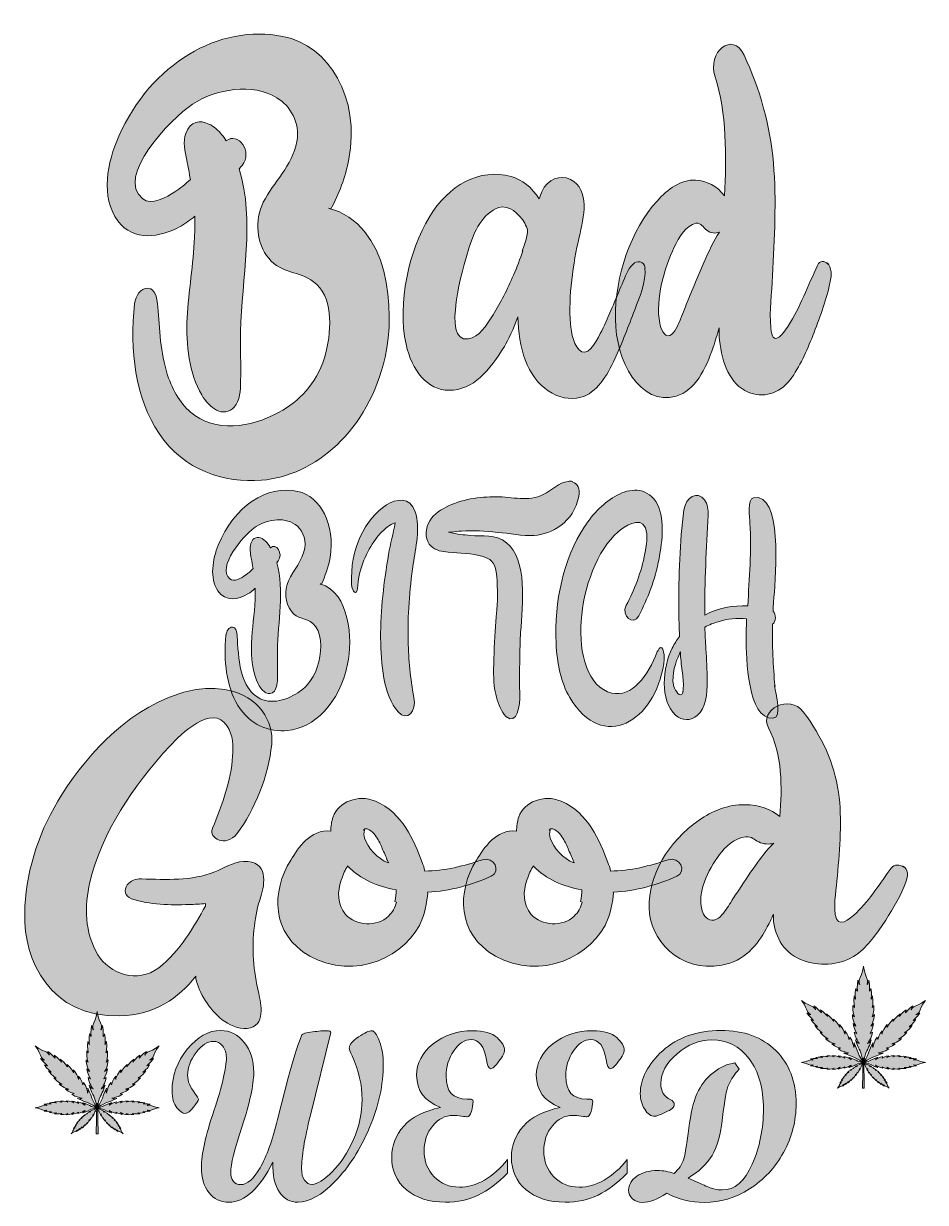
# Model space of a CAD drawing. Extents: x 652 to 1348, y -1455 to -545.
import ezdxf

# ---------------------------------------------------------------- set-up
doc = ezdxf.new("R2010")
doc.units = 0
doc.header["$MEASUREMENT"] = 0
doc.layers.add('katman 1', color=7, linetype='Continuous')

# ---------------------------------------------------------------- blocks, each defined once
blk = doc.blocks.new('block 2')
at = {"layer": 'katman 1', "true_color": 0xffffff}
h = blk.add_hatch(color=7, dxfattribs=at)
h.dxf.hatch_style = 2
edge = h.paths.add_edge_path()
edge.add_spline(control_points=[(887.33, -687.37), (934.51, -699.54), (939.05, -766.68), (931.01, -802.29), (918.08, -859.07), (876.85, -894.22), (835.62, -897.37), (806.96, -899.63), (775.86, -890.16), (756.64, -861.32), (738.47, -834.28), (733.58, -796.43), (737.77, -761.28), (738.47, -754.97), (742.67, -749.11), (747.91, -749.11), (754.55, -749.11), (755.6, -759.93), (755.94, -766.68), (756.99, -783.81), (758.39, -802.74), (763.98, -818.51), (768.17, -830.68), (775.16, -841.04), (784.25, -847.35), (804.87, -861.77), (831.77, -855.01), (852.04, -843.29), (867.07, -834.28), (879.65, -820.31), (885.24, -799.13), (890.13, -779.3), (890.48, -754.97), (875.8, -744.15), (864.27, -735.59), (851.69, -738.29), (841.21, -726.13), (831.77, -714.86), (830.03, -696.84), (837.01, -682.87), (845.05, -667.09), (859.38, -654.93), (862.87, -636), (865.67, -621.13), (857.63, -608.51), (847.5, -602.2), (828.98, -590.48), (800.32, -595.44), (782.5, -607.16), (765.38, -618.42), (722.4, -663.49), (744.06, -680.16), (750.7, -685.57), (762.58, -678.81), (768.87, -674.75), (773.07, -672.05), (776.91, -668.9), (780.75, -665.29), (780.06, -660.33), (779.01, -655.38), (777.96, -650.42), (776.56, -643.66), (774.81, -636), (777.26, -629.69), (780.75, -619.78), (788.44, -619.32), (795.08, -622.48), (798.92, -624.28), (802.42, -627.44), (804.87, -630.59), (806.26, -631.94), (807.31, -633.75), (808.36, -635.55), (817.45, -627.89), (829.33, -644.11), (820.59, -654.47), (819.89, -655.38), (819.19, -656.28), (818.49, -657.18), (830.72, -697.29), (820.24, -741.45), (819.54, -782.91), (819.19, -795.53), (819.89, -808.14), (819.54, -820.76), (819.54, -827.97), (818.84, -836.08), (814.65, -841.04), (811.16, -845.1), (805.56, -845.55), (801.02, -843.29), (796.48, -841.04), (792.64, -836.53), (789.49, -831.58), (779.71, -814.9), (777.26, -792.82), (778.31, -772.09), (779.36, -751.36), (783.2, -730.63), (783.9, -709.9), (784.25, -704.5), (784.25, -699.09), (784.25, -693.68), (780.41, -696.84), (776.56, -699.54), (772.37, -701.79), (757.69, -709.9), (737.07, -713.51), (724.85, -697.29), (711.22, -678.81), (716.81, -651.77), (725.54, -631.94), (750.35, -576.06), (802.77, -544.97), (852.04, -554.88), (888.03, -562.09), (911.79, -602.2), (903.06, -649.52), (900.26, -663.49), (895.37, -676.56), (889.08, -688.27), (889.08, -688.27), (887.33, -687.37), (887.33, -687.37)], knot_values=[0, 0, 0, 0, 1, 1, 1, 2, 2, 2, 3, 3, 3, 4, 4, 4, 5, 5, 5, 6, 6, 6, 7, 7, 7, 8, 8, 8, 9, 9, 9, 10, 10, 10, 11, 11, 11, 12, 12, 12, 13, 13, 13, 14, 14, 14, 15, 15, 15, 16, 16, 16, 17, 17, 17, 18, 18, 18, 19, 19, 19, 20, 20, 20, 21, 21, 21, 22, 22, 22, 23, 23, 23, 24, 24, 24, 25, 25, 25, 26, 26, 26, 27, 27, 27, 28, 28, 28, 29, 29, 29, 30, 30, 30, 31, 31, 31, 32, 32, 32, 33, 33, 33, 34, 34, 34, 35, 35, 35, 36, 36, 36, 37, 37, 37, 38, 38, 38, 39, 39, 39, 40, 40, 40, 41, 41, 41, 41], degree=3, periodic=1)
h = blk.add_hatch(color=7, dxfattribs=at)
h.dxf.hatch_style = 2
edge = h.paths.add_edge_path()
edge.add_spline(control_points=[(1272.07, -729.73), (1273.81, -731.54), (1274.51, -733.79), (1274.86, -736.49), (1275.21, -739.65), (1274.51, -743.25), (1273.81, -746.41), (1270.67, -759.93), (1265.78, -772.99), (1260.88, -785.61), (1255.99, -797.78), (1250.75, -809.95), (1243.41, -819.86), (1235.03, -830.68), (1222.1, -834.28), (1210.91, -829.32), (1196.94, -823.47), (1190.65, -806.79), (1188.9, -789.22), (1188.55, -786.06), (1188.55, -782.91), (1188.55, -779.75), (1187.15, -784.71), (1185.75, -789.67), (1184.01, -794.62), (1178.42, -811.3), (1170.03, -828.42), (1155.35, -832.48), (1127.4, -840.59), (1108.88, -804.99), (1108.53, -772.99), (1108.18, -739.2), (1120.76, -704.05), (1140.68, -681.96), (1149.06, -672.5), (1159.2, -665.29), (1170.38, -665.74), (1179.11, -666.19), (1186.8, -670.25), (1192.74, -677.91), (1194.14, -648.17), (1194.49, -613.47), (1185.4, -585.98), (1179.11, -567.05), (1199.03, -550.38), (1207.77, -569.3), (1220, -595.44), (1227.69, -622.48), (1230.48, -652.67), (1232.93, -681.96), (1231.18, -710.35), (1229.78, -739.65), (1229.08, -753.17), (1227.34, -766.23), (1228.39, -779.75), (1229.43, -795.53), (1237.82, -784.71), (1242.01, -777.95), (1250.75, -764.43), (1257.39, -746.86), (1264.38, -731.54), (1266.13, -727.48), (1269.97, -727.93), (1272.42, -730.63), (1272.42, -730.63), (1272.07, -729.73), (1272.07, -729.73)], knot_values=[0, 0, 0, 0, 1, 1, 1, 2, 2, 2, 3, 3, 3, 4, 4, 4, 5, 5, 5, 6, 6, 6, 7, 7, 7, 8, 8, 8, 9, 9, 9, 10, 10, 10, 11, 11, 11, 12, 12, 12, 13, 13, 13, 14, 14, 14, 15, 15, 15, 16, 16, 16, 17, 17, 17, 18, 18, 18, 19, 19, 19, 20, 20, 20, 21, 21, 21, 22, 22, 22, 22], degree=3, periodic=1)
edge = h.paths.add_edge_path()
edge.add_spline(control_points=[(1188.9, -705.85), (1185.75, -707.2), (1181.91, -706.75), (1179.11, -704.5), (1175.97, -702.24), (1174.92, -698.64), (1170.73, -699.09), (1163.04, -700.44), (1157.45, -709.9), (1153.96, -717.56), (1146.27, -733.79), (1139.28, -757.22), (1142.77, -776.15), (1143.47, -780.2), (1146.27, -787.41), (1150.46, -785.61), (1154.31, -784.26), (1157.1, -777.05), (1158.85, -772.99), (1160.94, -768.04), (1162.69, -762.63), (1164.79, -758.12), (1168.98, -748.21), (1172.82, -738.29), (1177.02, -728.83), (1180.51, -721.17), (1184.01, -712.61), (1188.9, -705.85)], knot_values=[0, 0, 0, 0, 1, 1, 1, 2, 2, 2, 3, 3, 3, 4, 4, 4, 5, 5, 5, 6, 6, 6, 7, 7, 7, 8, 8, 8, 9, 9, 9, 9], degree=3, periodic=1)
h = blk.add_hatch(color=7, dxfattribs=at)
h.dxf.hatch_style = 2
edge = h.paths.add_edge_path()
edge.add_spline(control_points=[(1131.24, -733.34), (1132.64, -744.15), (1127.05, -756.32), (1123.55, -765.78), (1118.66, -778.4), (1113.77, -791.47), (1108.18, -803.64), (1102.24, -816.71), (1093.85, -830.23), (1081.97, -833.38), (1064.5, -837.89), (1046.68, -825.27), (1038.99, -804.54), (1035.15, -794.62), (1033.75, -782.91), (1033.4, -771.19), (1029.9, -780.66), (1026.06, -789.22), (1022.92, -794.17), (1011.39, -812.65), (999.15, -827.97), (980.29, -827.97), (963.51, -827.97), (951.63, -812.65), (947.09, -792.37), (940.1, -760.83), (949.53, -719.82), (964.91, -694.58), (979.93, -669.35), (1003.7, -656.28), (1028.16, -663.04), (1036.54, -665.29), (1044.23, -671.6), (1049.82, -680.16), (1050.52, -678.36), (1051.22, -676.56), (1051.92, -674.75), (1056.11, -664.84), (1066.25, -661.23), (1073.93, -665.29), (1089.31, -673.4), (1084.42, -694.13), (1080.57, -709.9), (1076.03, -729.73), (1072.19, -755.87), (1073.93, -776.6), (1074.28, -783.36), (1076.73, -795.08), (1082.67, -798.23), (1088.96, -801.38), (1095.6, -786.96), (1098.04, -782.01), (1103.64, -770.29), (1108.53, -758.12), (1113.77, -745.96), (1116.22, -740.55), (1118.31, -734.24), (1122.16, -730.63), (1124.95, -727.93), (1130.89, -727.48), (1131.59, -733.79), (1131.59, -733.79), (1131.24, -733.34), (1131.24, -733.34)], knot_values=[0, 0, 0, 0, 1, 1, 1, 2, 2, 2, 3, 3, 3, 4, 4, 4, 5, 5, 5, 6, 6, 6, 7, 7, 7, 8, 8, 8, 9, 9, 9, 10, 10, 10, 11, 11, 11, 12, 12, 12, 13, 13, 13, 14, 14, 14, 15, 15, 15, 16, 16, 16, 17, 17, 17, 18, 18, 18, 19, 19, 19, 20, 20, 20, 21, 21, 21, 21], degree=3, periodic=1)
edge = h.paths.add_edge_path()
edge.add_spline(control_points=[(1036.54, -720.72), (1037.94, -716.66), (1041.44, -707.65), (1040.74, -704.5), (1040.39, -702.69), (1039.69, -700.89), (1038.64, -699.09), (1034.1, -691.43), (1026.41, -684.67), (1018.72, -686.92), (1006.49, -690.98), (999.5, -704.95), (994.96, -720.27), (991.47, -731.54), (974, -791.47), (994.96, -788.32), (1003.35, -786.96), (1009.29, -777.95), (1014.18, -769.84), (1020.12, -760.38), (1025.36, -750.01), (1029.9, -739.2), (1032.7, -732.89), (1035.15, -726.58), (1037.24, -720.27), (1037.24, -720.27), (1036.54, -720.72), (1036.54, -720.72)], knot_values=[0, 0, 0, 0, 1, 1, 1, 2, 2, 2, 3, 3, 3, 4, 4, 4, 5, 5, 5, 6, 6, 6, 7, 7, 7, 8, 8, 8, 9, 9, 9, 9], degree=3, periodic=1)
at = {"layer": 'katman 1', "lineweight": 0}
for points, knots in [([(887.33, -687.37), (934.51, -699.54), (939.05, -766.68), (931.01, -802.29), (918.08, -859.07), (876.85, -894.22), (835.62, -897.37), (806.96, -899.63), (775.86, -890.16), (756.64, -861.32), (738.47, -834.28), (733.58, -796.43), (737.77, -761.28), (738.47, -754.97), (742.67, -749.11), (747.91, -749.11), (754.55, -749.11), (755.6, -759.93), (755.94, -766.68), (756.99, -783.81), (758.39, -802.74), (763.98, -818.51), (768.17, -830.68), (775.16, -841.04), (784.25, -847.35), (804.87, -861.77), (831.77, -855.01), (852.04, -843.29), (867.07, -834.28), (879.65, -820.31), (885.24, -799.13), (890.13, -779.3), (890.48, -754.97), (875.8, -744.15), (864.27, -735.59), (851.69, -738.29), (841.21, -726.13), (831.77, -714.86), (830.03, -696.84), (837.01, -682.87), (845.05, -667.09), (859.38, -654.93), (862.87, -636), (865.67, -621.13), (857.63, -608.51), (847.5, -602.2), (828.98, -590.48), (800.32, -595.44), (782.5, -607.16), (765.38, -618.42), (722.4, -663.49), (744.06, -680.16), (750.7, -685.57), (762.58, -678.81), (768.87, -674.75), (773.07, -672.05), (776.91, -668.9), (780.75, -665.29), (780.06, -660.33), (779.01, -655.38), (777.96, -650.42), (776.56, -643.66), (774.81, -636), (777.26, -629.69), (780.75, -619.78), (788.44, -619.32), (795.08, -622.48), (798.92, -624.28), (802.42, -627.44), (804.87, -630.59), (806.26, -631.94), (807.31, -633.75), (808.36, -635.55), (817.45, -627.89), (829.33, -644.11), (820.59, -654.47), (819.89, -655.38), (819.19, -656.28), (818.49, -657.18), (830.72, -697.29), (820.24, -741.45), (819.54, -782.91), (819.19, -795.53), (819.89, -808.14), (819.54, -820.76), (819.54, -827.97), (818.84, -836.08), (814.65, -841.04), (811.16, -845.1), (805.56, -845.55), (801.02, -843.29), (796.48, -841.04), (792.64, -836.53), (789.49, -831.58), (779.71, -814.9), (777.26, -792.82), (778.31, -772.09), (779.36, -751.36), (783.2, -730.63), (783.9, -709.9), (784.25, -704.5), (784.25, -699.09), (784.25, -693.68), (780.41, -696.84), (776.56, -699.54), (772.37, -701.79), (757.69, -709.9), (737.07, -713.51), (724.85, -697.29), (711.22, -678.81), (716.81, -651.77), (725.54, -631.94), (750.35, -576.06), (802.77, -544.97), (852.04, -554.88), (888.03, -562.09), (911.79, -602.2), (903.06, -649.52), (900.26, -663.49), (895.37, -676.56), (889.08, -688.27), (889.08, -688.27), (887.33, -687.37), (887.33, -687.37)], [0, 0, 0, 0, 1, 1, 1, 2, 2, 2, 3, 3, 3, 4, 4, 4, 5, 5, 5, 6, 6, 6, 7, 7, 7, 8, 8, 8, 9, 9, 9, 10, 10, 10, 11, 11, 11, 12, 12, 12, 13, 13, 13, 14, 14, 14, 15, 15, 15, 16, 16, 16, 17, 17, 17, 18, 18, 18, 19, 19, 19, 20, 20, 20, 21, 21, 21, 22, 22, 22, 23, 23, 23, 24, 24, 24, 25, 25, 25, 26, 26, 26, 27, 27, 27, 28, 28, 28, 29, 29, 29, 30, 30, 30, 31, 31, 31, 32, 32, 32, 33, 33, 33, 34, 34, 34, 35, 35, 35, 36, 36, 36, 37, 37, 37, 38, 38, 38, 39, 39, 39, 40, 40, 40, 41, 41, 41, 41]), ([(1272.07, -729.73), (1273.81, -731.54), (1274.51, -733.79), (1274.86, -736.49), (1275.21, -739.65), (1274.51, -743.25), (1273.81, -746.41), (1270.67, -759.93), (1265.78, -772.99), (1260.88, -785.61), (1255.99, -797.78), (1250.75, -809.95), (1243.41, -819.86), (1235.03, -830.68), (1222.1, -834.28), (1210.91, -829.32), (1196.94, -823.47), (1190.65, -806.79), (1188.9, -789.22), (1188.55, -786.06), (1188.55, -782.91), (1188.55, -779.75), (1187.15, -784.71), (1185.75, -789.67), (1184.01, -794.62), (1178.42, -811.3), (1170.03, -828.42), (1155.35, -832.48), (1127.4, -840.59), (1108.88, -804.99), (1108.53, -772.99), (1108.18, -739.2), (1120.76, -704.05), (1140.68, -681.96), (1149.06, -672.5), (1159.2, -665.29), (1170.38, -665.74), (1179.11, -666.19), (1186.8, -670.25), (1192.74, -677.91), (1194.14, -648.17), (1194.49, -613.47), (1185.4, -585.98), (1179.11, -567.05), (1199.03, -550.38), (1207.77, -569.3), (1220, -595.44), (1227.69, -622.48), (1230.48, -652.67), (1232.93, -681.96), (1231.18, -710.35), (1229.78, -739.65), (1229.08, -753.17), (1227.34, -766.23), (1228.39, -779.75), (1229.43, -795.53), (1237.82, -784.71), (1242.01, -777.95), (1250.75, -764.43), (1257.39, -746.86), (1264.38, -731.54), (1266.13, -727.48), (1269.97, -727.93), (1272.42, -730.63), (1272.42, -730.63), (1272.07, -729.73), (1272.07, -729.73)], [0, 0, 0, 0, 1, 1, 1, 2, 2, 2, 3, 3, 3, 4, 4, 4, 5, 5, 5, 6, 6, 6, 7, 7, 7, 8, 8, 8, 9, 9, 9, 10, 10, 10, 11, 11, 11, 12, 12, 12, 13, 13, 13, 14, 14, 14, 15, 15, 15, 16, 16, 16, 17, 17, 17, 18, 18, 18, 19, 19, 19, 20, 20, 20, 21, 21, 21, 22, 22, 22, 22]), ([(1131.24, -733.34), (1132.64, -744.15), (1127.05, -756.32), (1123.55, -765.78), (1118.66, -778.4), (1113.77, -791.47), (1108.18, -803.64), (1102.24, -816.71), (1093.85, -830.23), (1081.97, -833.38), (1064.5, -837.89), (1046.68, -825.27), (1038.99, -804.54), (1035.15, -794.62), (1033.75, -782.91), (1033.4, -771.19), (1029.9, -780.66), (1026.06, -789.22), (1022.92, -794.17), (1011.39, -812.65), (999.15, -827.97), (980.29, -827.97), (963.51, -827.97), (951.63, -812.65), (947.09, -792.37), (940.1, -760.83), (949.53, -719.82), (964.91, -694.58), (979.93, -669.35), (1003.7, -656.28), (1028.16, -663.04), (1036.54, -665.29), (1044.23, -671.6), (1049.82, -680.16), (1050.52, -678.36), (1051.22, -676.56), (1051.92, -674.75), (1056.11, -664.84), (1066.25, -661.23), (1073.93, -665.29), (1089.31, -673.4), (1084.42, -694.13), (1080.57, -709.9), (1076.03, -729.73), (1072.19, -755.87), (1073.93, -776.6), (1074.28, -783.36), (1076.73, -795.08), (1082.67, -798.23), (1088.96, -801.38), (1095.6, -786.96), (1098.04, -782.01), (1103.64, -770.29), (1108.53, -758.12), (1113.77, -745.96), (1116.22, -740.55), (1118.31, -734.24), (1122.16, -730.63), (1124.95, -727.93), (1130.89, -727.48), (1131.59, -733.79), (1131.59, -733.79), (1131.24, -733.34), (1131.24, -733.34)], [0, 0, 0, 0, 1, 1, 1, 2, 2, 2, 3, 3, 3, 4, 4, 4, 5, 5, 5, 6, 6, 6, 7, 7, 7, 8, 8, 8, 9, 9, 9, 10, 10, 10, 11, 11, 11, 12, 12, 12, 13, 13, 13, 14, 14, 14, 15, 15, 15, 16, 16, 16, 17, 17, 17, 18, 18, 18, 19, 19, 19, 20, 20, 20, 21, 21, 21, 21]), ([(1036.54, -720.72), (1037.94, -716.66), (1041.44, -707.65), (1040.74, -704.5), (1040.39, -702.69), (1039.69, -700.89), (1038.64, -699.09), (1034.1, -691.43), (1026.41, -684.67), (1018.72, -686.92), (1006.49, -690.98), (999.5, -704.95), (994.96, -720.27), (991.47, -731.54), (974, -791.47), (994.96, -788.32), (1003.35, -786.96), (1009.29, -777.95), (1014.18, -769.84), (1020.12, -760.38), (1025.36, -750.01), (1029.9, -739.2), (1032.7, -732.89), (1035.15, -726.58), (1037.24, -720.27), (1037.24, -720.27), (1036.54, -720.72), (1036.54, -720.72)], [0, 0, 0, 0, 1, 1, 1, 2, 2, 2, 3, 3, 3, 4, 4, 4, 5, 5, 5, 6, 6, 6, 7, 7, 7, 8, 8, 8, 9, 9, 9, 9]), ([(1188.9, -705.85), (1185.75, -707.2), (1181.91, -706.75), (1179.11, -704.5), (1175.97, -702.24), (1174.92, -698.64), (1170.73, -699.09), (1163.04, -700.44), (1157.45, -709.9), (1153.96, -717.56), (1146.27, -733.79), (1139.28, -757.22), (1142.77, -776.15), (1143.47, -780.2), (1146.27, -787.41), (1150.46, -785.61), (1154.31, -784.26), (1157.1, -777.05), (1158.85, -772.99), (1160.94, -768.04), (1162.69, -762.63), (1164.79, -758.12), (1168.98, -748.21), (1172.82, -738.29), (1177.02, -728.83), (1180.51, -721.17), (1184.01, -712.61), (1188.9, -705.85)], [0, 0, 0, 0, 1, 1, 1, 2, 2, 2, 3, 3, 3, 4, 4, 4, 5, 5, 5, 6, 6, 6, 7, 7, 7, 8, 8, 8, 9, 9, 9, 9])]:
    blk.add_open_spline(points, degree=3, knots=knots, dxfattribs=at)
blk = doc.blocks.new('block 3')
at = {"layer": 'katman 1', "true_color": 0xffffff}
h = blk.add_hatch(color=7, dxfattribs=at)
h.dxf.hatch_style = 2
edge = h.paths.add_edge_path()
edge.add_spline(control_points=[(1075.87, -898.98), (1079.27, -899.95), (1081.47, -903.59), (1080.29, -909.9), (1076.55, -930.05), (1059.07, -939.03), (1046, -940), (1036.66, -940.49), (1026.99, -938.3), (1017.66, -937.58), (1008.32, -936.85), (999.15, -935.88), (989.82, -936.6), (987.1, -936.85), (984.56, -937.09), (982.01, -937.33), (981.5, -937.33), (981.16, -937.33), (980.82, -937.33), (980.48, -937.33), (980.14, -937.33), (979.81, -937.33), (980.32, -937.33), (980.82, -937.58), (981.33, -937.82), (986.42, -939.03), (991.52, -939.52), (996.61, -940), (1005.78, -940.73), (1016.3, -938.79), (1024.61, -945.59), (1040.91, -958.7), (1037, -993.17), (1035.48, -1014.78), (1034.8, -1024.49), (1034.46, -1052.65), (1034.8, -1062.36), (1035.14, -1070.85), (1032.93, -1087.36), (1024.11, -1079.59), (1022.24, -1077.89), (1020.88, -1075.47), (1019.69, -1072.8), (1017.32, -1067.7), (1015.79, -1061.87), (1015.11, -1055.8), (1013.58, -1042.45), (1016.13, -1010.65), (1017.15, -997.3), (1017.83, -987.59), (1017.83, -977.63), (1016.64, -968.16), (1015.62, -960.4), (1011.54, -957.73), (1006.62, -956.27), (997.8, -953.6), (988.46, -953.6), (979.47, -952.87), (975.05, -952.38), (970.3, -951.9), (966.4, -948.26), (962.15, -944.37), (961.48, -936.6), (964.19, -931.02), (967.08, -924.71), (972.68, -920.82), (977.43, -918.4), (989.99, -911.84), (1003.57, -910.14), (1016.81, -910.14), (1028.52, -910.14), (1041.59, -914.27), (1052.96, -908.44), (1059.41, -905.29), (1065.18, -898.98), (1072.14, -898.25), (1073.33, -898), (1074.35, -898), (1075.36, -898.25), (1075.36, -898.25), (1075.87, -898.98), (1075.87, -898.98)], knot_values=[0, 0, 0, 0, 1, 1, 1, 2, 2, 2, 3, 3, 3, 4, 4, 4, 5, 5, 5, 6, 6, 6, 7, 7, 7, 8, 8, 8, 9, 9, 9, 10, 10, 10, 11, 11, 11, 12, 12, 12, 13, 13, 13, 14, 14, 14, 15, 15, 15, 16, 16, 16, 17, 17, 17, 18, 18, 18, 19, 19, 19, 20, 20, 20, 21, 21, 21, 22, 22, 22, 23, 23, 23, 24, 24, 24, 25, 25, 25, 26, 26, 26, 27, 27, 27, 27], degree=3, periodic=1)
h = blk.add_hatch(color=7, dxfattribs=at)
h.dxf.hatch_style = 2
edge = h.paths.add_edge_path()
edge.add_spline(control_points=[(880.86, -977.39), (903.77, -983.94), (905.98, -1020.12), (902.08, -1039.29), (895.8, -1069.88), (875.77, -1088.82), (855.74, -1090.52), (841.82, -1091.73), (826.72, -1086.63), (817.38, -1071.1), (808.56, -1056.53), (806.18, -1036.14), (808.22, -1017.2), (808.56, -1013.8), (810.59, -1010.65), (813.14, -1010.65), (816.36, -1010.65), (816.87, -1016.47), (817.04, -1020.12), (817.55, -1029.34), (818.23, -1039.54), (820.95, -1048.03), (822.98, -1054.59), (826.38, -1060.17), (830.79, -1063.57), (840.8, -1071.34), (853.87, -1067.7), (863.72, -1061.39), (871.02, -1056.53), (877.13, -1049), (879.84, -1037.6), (882.22, -1026.91), (882.39, -1013.8), (875.26, -1007.98), (869.66, -1003.37), (863.55, -1004.82), (858.46, -998.27), (853.87, -992.2), (853.02, -982.49), (856.42, -974.96), (860.32, -966.46), (867.28, -959.91), (868.98, -949.71), (870.34, -941.7), (866.43, -934.91), (861.51, -931.51), (852.51, -925.2), (838.6, -927.86), (829.94, -934.18), (821.62, -940.25), (800.75, -964.52), (811.27, -973.51), (814.5, -976.42), (820.27, -972.78), (823.32, -970.59), (825.36, -969.13), (827.23, -967.44), (829.09, -965.49), (828.75, -962.82), (828.24, -960.15), (827.74, -957.48), (827.06, -953.84), (826.21, -949.71), (827.4, -946.31), (829.09, -940.97), (832.83, -940.73), (836.05, -942.43), (837.92, -943.4), (839.62, -945.1), (840.8, -946.8), (841.48, -947.53), (841.99, -948.5), (842.5, -949.47), (846.91, -945.34), (852.68, -954.08), (848.44, -959.67), (848.1, -960.15), (847.76, -960.64), (847.42, -961.12), (853.36, -982.73), (848.27, -1006.52), (847.93, -1028.86), (847.76, -1035.65), (848.1, -1042.45), (847.93, -1049.25), (847.93, -1053.13), (847.59, -1057.5), (845.56, -1060.17), (843.86, -1062.36), (841.14, -1062.6), (838.94, -1061.39), (836.73, -1060.17), (834.86, -1057.75), (833.34, -1055.07), (828.58, -1046.09), (827.4, -1034.2), (827.9, -1023.03), (828.41, -1011.86), (830.28, -1000.69), (830.62, -989.53), (830.79, -986.61), (830.79, -983.7), (830.79, -980.79), (828.92, -982.49), (827.06, -983.94), (825.02, -985.16), (817.89, -989.53), (807.88, -991.47), (801.94, -982.73), (795.32, -972.78), (798.03, -958.21), (802.28, -947.53), (814.33, -917.43), (839.79, -900.67), (863.72, -906.02), (881.2, -909.9), (892.74, -931.51), (888.5, -957), (887.14, -964.52), (884.76, -971.56), (881.71, -977.87), (881.71, -977.87), (880.86, -977.39), (880.86, -977.39)], knot_values=[0, 0, 0, 0, 1, 1, 1, 2, 2, 2, 3, 3, 3, 4, 4, 4, 5, 5, 5, 6, 6, 6, 7, 7, 7, 8, 8, 8, 9, 9, 9, 10, 10, 10, 11, 11, 11, 12, 12, 12, 13, 13, 13, 14, 14, 14, 15, 15, 15, 16, 16, 16, 17, 17, 17, 18, 18, 18, 19, 19, 19, 20, 20, 20, 21, 21, 21, 22, 22, 22, 23, 23, 23, 24, 24, 24, 25, 25, 25, 26, 26, 26, 27, 27, 27, 28, 28, 28, 29, 29, 29, 30, 30, 30, 31, 31, 31, 32, 32, 32, 33, 33, 33, 34, 34, 34, 35, 35, 35, 36, 36, 36, 37, 37, 37, 38, 38, 38, 39, 39, 39, 40, 40, 40, 41, 41, 41, 41], degree=3, periodic=1)
h = blk.add_hatch(color=7, dxfattribs=at)
h.dxf.hatch_style = 2
edge = h.paths.add_edge_path()
edge.add_spline(control_points=[(948.75, -1021.57), (949.09, -1035.9), (950.45, -1050.22), (953.16, -1065.03), (955.2, -1076.2), (947.9, -1083.72), (941.11, -1076.2), (929.57, -1063.33), (927.7, -1038.81), (927.53, -1019.15), (927.36, -997.3), (930.08, -975.69), (933.64, -954.57), (935, -946.31), (937.21, -938.55), (938.74, -930.29), (936.7, -930.53), (934.66, -931.99), (932.79, -933.45), (928.89, -936.36), (925.33, -940.25), (922.27, -944.86), (915.65, -954.57), (910.39, -967.19), (909.71, -981.03), (909.37, -985.89), (905.47, -984.67), (905.13, -977.63), (903.77, -950.69), (915.31, -927.14), (932.11, -916.45), (939.24, -911.84), (950.28, -909.66), (954.18, -921.8), (958.25, -934.42), (954.52, -949.47), (952.65, -962.09), (949.77, -982.49), (948.24, -1001.91), (948.75, -1021.33), (948.75, -1021.33), (948.75, -1021.57), (948.75, -1021.57)], knot_values=[0, 0, 0, 0, 1, 1, 1, 2, 2, 2, 3, 3, 3, 4, 4, 4, 5, 5, 5, 6, 6, 6, 7, 7, 7, 8, 8, 8, 9, 9, 9, 10, 10, 10, 11, 11, 11, 12, 12, 12, 13, 13, 13, 14, 14, 14, 14], degree=3, periodic=1)
h = blk.add_hatch(color=7, dxfattribs=at)
h.dxf.hatch_style = 2
edge = h.paths.add_edge_path()
edge.add_spline(control_points=[(1141.56, -1028.86), (1143.76, -1023.03), (1147.33, -1028.61), (1145.8, -1039.05), (1139.35, -1082.99), (1099.12, -1108.24), (1073.32, -1065.03), (1066.53, -1053.62), (1063.65, -1038.32), (1062.8, -1023.27), (1061.1, -990.74), (1068.91, -957.73), (1084.36, -933.69), (1091.49, -922.77), (1100.14, -914.27), (1109.82, -908.93), (1119.15, -903.83), (1132.22, -902.37), (1139.69, -913.78), (1147.16, -925.2), (1144.78, -944.37), (1142.23, -957.97), (1139.18, -973.99), (1133.41, -988.8), (1126.62, -1001.91), (1122.37, -1010.16), (1112.7, -1002.15), (1116.94, -993.9), (1123.22, -981.76), (1128.66, -968.41), (1131.37, -953.84), (1132.39, -948.26), (1133.92, -939.52), (1131.71, -934.18), (1127.64, -924.47), (1114.91, -933.45), (1110.49, -937.33), (1094.37, -951.41), (1084.02, -979.82), (1082.15, -1006.28), (1080.45, -1030.55), (1086.73, -1057.26), (1105.91, -1061.63), (1121.36, -1065.27), (1133.75, -1048.28), (1140.88, -1029.58), (1140.88, -1029.58), (1141.56, -1028.86), (1141.56, -1028.86)], knot_values=[0, 0, 0, 0, 1, 1, 1, 2, 2, 2, 3, 3, 3, 4, 4, 4, 5, 5, 5, 6, 6, 6, 7, 7, 7, 8, 8, 8, 9, 9, 9, 10, 10, 10, 11, 11, 11, 12, 12, 12, 13, 13, 13, 14, 14, 14, 15, 15, 15, 16, 16, 16, 16], degree=3, periodic=1)
h = blk.add_hatch(color=7, dxfattribs=at)
h.dxf.hatch_style = 2
edge = h.paths.add_edge_path()
edge.add_spline(control_points=[(1231.34, -1055.8), (1232.02, -1062.6), (1237.62, -1080.81), (1229.98, -1081.05), (1210.46, -1081.78), (1209.44, -1034.44), (1209.44, -1018.9), (1209.44, -1014.05), (1209.61, -1009.19), (1209.78, -1004.34), (1202.48, -1003.61), (1195.02, -1004.34), (1187.72, -1006.52), (1184.32, -1007.49), (1180.93, -1008.95), (1177.53, -1010.65), (1177.7, -1016.23), (1178.04, -1021.82), (1178.38, -1027.4), (1178.89, -1035.65), (1179.4, -1043.91), (1179.4, -1052.16), (1179.4, -1062.36), (1178.55, -1073.28), (1171.76, -1078.87), (1166.67, -1083.24), (1159.88, -1083.24), (1154.96, -1078.62), (1142.74, -1067.21), (1144.95, -1041.97), (1152.41, -1026.91), (1154.11, -1023.51), (1155.98, -1020.6), (1158.01, -1017.93), (1157.67, -1010.89), (1157.51, -1003.85), (1157.51, -996.81), (1157.34, -971.08), (1158.19, -945.59), (1161.41, -920.34), (1162.77, -910.14), (1171.93, -905.29), (1177.36, -912.57), (1179.74, -915.73), (1180.25, -920.1), (1180.08, -924.47), (1178.89, -949.47), (1177.19, -976.42), (1177.53, -1001.42), (1187.89, -995.84), (1199.43, -993.9), (1210.63, -994.38), (1211.82, -973.02), (1213.69, -951.66), (1212.33, -930.53), (1211.99, -926.17), (1210.12, -911.84), (1215.04, -910.87), (1237.45, -906.26), (1232.36, -969.86), (1230.83, -987.59), (1230.49, -991.23), (1230.32, -994.87), (1230.15, -998.51), (1232.87, -1000.69), (1232.36, -1006.76), (1229.81, -1008.46), (1229.47, -1024.49), (1230.15, -1040.75), (1231.68, -1056.53), (1231.68, -1056.53), (1231.34, -1055.8), (1231.34, -1055.8)], knot_values=[0, 0, 0, 0, 1, 1, 1, 2, 2, 2, 3, 3, 3, 4, 4, 4, 5, 5, 5, 6, 6, 6, 7, 7, 7, 8, 8, 8, 9, 9, 9, 10, 10, 10, 11, 11, 11, 12, 12, 12, 13, 13, 13, 14, 14, 14, 15, 15, 15, 16, 16, 16, 17, 17, 17, 18, 18, 18, 19, 19, 19, 20, 20, 20, 21, 21, 21, 22, 22, 22, 23, 23, 23, 24, 24, 24, 24], degree=3, periodic=1)
edge = h.paths.add_edge_path()
edge.add_spline(control_points=[(1160.56, -1060.66), (1161.41, -1056.77), (1160.9, -1051.92), (1160.56, -1048.03), (1160.05, -1043.18), (1159.2, -1038.32), (1158.86, -1033.47), (1158.69, -1032.25), (1158.69, -1031.04), (1158.69, -1029.83), (1158.52, -1030.31), (1158.19, -1030.8), (1158.01, -1031.28), (1154.96, -1037.6), (1151.91, -1047.55), (1153.26, -1055.32), (1153.77, -1058.23), (1157.51, -1064.54), (1159.71, -1062.6), (1160.22, -1062.11), (1160.56, -1061.39), (1160.9, -1060.17), (1160.9, -1060.17), (1160.56, -1060.66), (1160.56, -1060.66)], knot_values=[0, 0, 0, 0, 1, 1, 1, 2, 2, 2, 3, 3, 3, 4, 4, 4, 5, 5, 5, 6, 6, 6, 7, 7, 7, 8, 8, 8, 8], degree=3, periodic=1)
at = {"layer": 'katman 1', "lineweight": 0}
for points, knots in [([(1075.87, -898.98), (1079.27, -899.95), (1081.47, -903.59), (1080.29, -909.9), (1076.55, -930.05), (1059.07, -939.03), (1046, -940), (1036.66, -940.49), (1026.99, -938.3), (1017.66, -937.58), (1008.32, -936.85), (999.15, -935.88), (989.82, -936.6), (987.1, -936.85), (984.56, -937.09), (982.01, -937.33), (981.5, -937.33), (981.16, -937.33), (980.82, -937.33), (980.48, -937.33), (980.14, -937.33), (979.81, -937.33), (980.32, -937.33), (980.82, -937.58), (981.33, -937.82), (986.42, -939.03), (991.52, -939.52), (996.61, -940), (1005.78, -940.73), (1016.3, -938.79), (1024.61, -945.59), (1040.91, -958.7), (1037, -993.17), (1035.48, -1014.78), (1034.8, -1024.49), (1034.46, -1052.65), (1034.8, -1062.36), (1035.14, -1070.85), (1032.93, -1087.36), (1024.11, -1079.59), (1022.24, -1077.89), (1020.88, -1075.47), (1019.69, -1072.8), (1017.32, -1067.7), (1015.79, -1061.87), (1015.11, -1055.8), (1013.58, -1042.45), (1016.13, -1010.65), (1017.15, -997.3), (1017.83, -987.59), (1017.83, -977.63), (1016.64, -968.16), (1015.62, -960.4), (1011.54, -957.73), (1006.62, -956.27), (997.8, -953.6), (988.46, -953.6), (979.47, -952.87), (975.05, -952.38), (970.3, -951.9), (966.4, -948.26), (962.15, -944.37), (961.48, -936.6), (964.19, -931.02), (967.08, -924.71), (972.68, -920.82), (977.43, -918.4), (989.99, -911.84), (1003.57, -910.14), (1016.81, -910.14), (1028.52, -910.14), (1041.59, -914.27), (1052.96, -908.44), (1059.41, -905.29), (1065.18, -898.98), (1072.14, -898.25), (1073.33, -898), (1074.35, -898), (1075.36, -898.25), (1075.36, -898.25), (1075.87, -898.98), (1075.87, -898.98)], [0, 0, 0, 0, 1, 1, 1, 2, 2, 2, 3, 3, 3, 4, 4, 4, 5, 5, 5, 6, 6, 6, 7, 7, 7, 8, 8, 8, 9, 9, 9, 10, 10, 10, 11, 11, 11, 12, 12, 12, 13, 13, 13, 14, 14, 14, 15, 15, 15, 16, 16, 16, 17, 17, 17, 18, 18, 18, 19, 19, 19, 20, 20, 20, 21, 21, 21, 22, 22, 22, 23, 23, 23, 24, 24, 24, 25, 25, 25, 26, 26, 26, 27, 27, 27, 27]), ([(880.86, -977.39), (903.77, -983.94), (905.98, -1020.12), (902.08, -1039.29), (895.8, -1069.88), (875.77, -1088.82), (855.74, -1090.52), (841.82, -1091.73), (826.72, -1086.63), (817.38, -1071.1), (808.56, -1056.53), (806.18, -1036.14), (808.22, -1017.2), (808.56, -1013.8), (810.59, -1010.65), (813.14, -1010.65), (816.36, -1010.65), (816.87, -1016.47), (817.04, -1020.12), (817.55, -1029.34), (818.23, -1039.54), (820.95, -1048.03), (822.98, -1054.59), (826.38, -1060.17), (830.79, -1063.57), (840.8, -1071.34), (853.87, -1067.7), (863.72, -1061.39), (871.02, -1056.53), (877.13, -1049), (879.84, -1037.6), (882.22, -1026.91), (882.39, -1013.8), (875.26, -1007.98), (869.66, -1003.37), (863.55, -1004.82), (858.46, -998.27), (853.87, -992.2), (853.02, -982.49), (856.42, -974.96), (860.32, -966.46), (867.28, -959.91), (868.98, -949.71), (870.34, -941.7), (866.43, -934.91), (861.51, -931.51), (852.51, -925.2), (838.6, -927.86), (829.94, -934.18), (821.62, -940.25), (800.75, -964.52), (811.27, -973.51), (814.5, -976.42), (820.27, -972.78), (823.32, -970.59), (825.36, -969.13), (827.23, -967.44), (829.09, -965.49), (828.75, -962.82), (828.24, -960.15), (827.74, -957.48), (827.06, -953.84), (826.21, -949.71), (827.4, -946.31), (829.09, -940.97), (832.83, -940.73), (836.05, -942.43), (837.92, -943.4), (839.62, -945.1), (840.8, -946.8), (841.48, -947.53), (841.99, -948.5), (842.5, -949.47), (846.91, -945.34), (852.68, -954.08), (848.44, -959.67), (848.1, -960.15), (847.76, -960.64), (847.42, -961.12), (853.36, -982.73), (848.27, -1006.52), (847.93, -1028.86), (847.76, -1035.65), (848.1, -1042.45), (847.93, -1049.25), (847.93, -1053.13), (847.59, -1057.5), (845.56, -1060.17), (843.86, -1062.36), (841.14, -1062.6), (838.94, -1061.39), (836.73, -1060.17), (834.86, -1057.75), (833.34, -1055.07), (828.58, -1046.09), (827.4, -1034.2), (827.9, -1023.03), (828.41, -1011.86), (830.28, -1000.69), (830.62, -989.53), (830.79, -986.61), (830.79, -983.7), (830.79, -980.79), (828.92, -982.49), (827.06, -983.94), (825.02, -985.16), (817.89, -989.53), (807.88, -991.47), (801.94, -982.73), (795.32, -972.78), (798.03, -958.21), (802.28, -947.53), (814.33, -917.43), (839.79, -900.67), (863.72, -906.02), (881.2, -909.9), (892.74, -931.51), (888.5, -957), (887.14, -964.52), (884.76, -971.56), (881.71, -977.87), (881.71, -977.87), (880.86, -977.39), (880.86, -977.39)], [0, 0, 0, 0, 1, 1, 1, 2, 2, 2, 3, 3, 3, 4, 4, 4, 5, 5, 5, 6, 6, 6, 7, 7, 7, 8, 8, 8, 9, 9, 9, 10, 10, 10, 11, 11, 11, 12, 12, 12, 13, 13, 13, 14, 14, 14, 15, 15, 15, 16, 16, 16, 17, 17, 17, 18, 18, 18, 19, 19, 19, 20, 20, 20, 21, 21, 21, 22, 22, 22, 23, 23, 23, 24, 24, 24, 25, 25, 25, 26, 26, 26, 27, 27, 27, 28, 28, 28, 29, 29, 29, 30, 30, 30, 31, 31, 31, 32, 32, 32, 33, 33, 33, 34, 34, 34, 35, 35, 35, 36, 36, 36, 37, 37, 37, 38, 38, 38, 39, 39, 39, 40, 40, 40, 41, 41, 41, 41]), ([(948.75, -1021.57), (949.09, -1035.9), (950.45, -1050.22), (953.16, -1065.03), (955.2, -1076.2), (947.9, -1083.72), (941.11, -1076.2), (929.57, -1063.33), (927.7, -1038.81), (927.53, -1019.15), (927.36, -997.3), (930.08, -975.69), (933.64, -954.57), (935, -946.31), (937.21, -938.55), (938.74, -930.29), (936.7, -930.53), (934.66, -931.99), (932.79, -933.45), (928.89, -936.36), (925.33, -940.25), (922.27, -944.86), (915.65, -954.57), (910.39, -967.19), (909.71, -981.03), (909.37, -985.89), (905.47, -984.67), (905.13, -977.63), (903.77, -950.69), (915.31, -927.14), (932.11, -916.45), (939.24, -911.84), (950.28, -909.66), (954.18, -921.8), (958.25, -934.42), (954.52, -949.47), (952.65, -962.09), (949.77, -982.49), (948.24, -1001.91), (948.75, -1021.33), (948.75, -1021.33), (948.75, -1021.57), (948.75, -1021.57)], [0, 0, 0, 0, 1, 1, 1, 2, 2, 2, 3, 3, 3, 4, 4, 4, 5, 5, 5, 6, 6, 6, 7, 7, 7, 8, 8, 8, 9, 9, 9, 10, 10, 10, 11, 11, 11, 12, 12, 12, 13, 13, 13, 14, 14, 14, 14]), ([(1141.56, -1028.86), (1143.76, -1023.03), (1147.33, -1028.61), (1145.8, -1039.05), (1139.35, -1082.99), (1099.12, -1108.24), (1073.32, -1065.03), (1066.53, -1053.62), (1063.65, -1038.32), (1062.8, -1023.27), (1061.1, -990.74), (1068.91, -957.73), (1084.36, -933.69), (1091.49, -922.77), (1100.14, -914.27), (1109.82, -908.93), (1119.15, -903.83), (1132.22, -902.37), (1139.69, -913.78), (1147.16, -925.2), (1144.78, -944.37), (1142.23, -957.97), (1139.18, -973.99), (1133.41, -988.8), (1126.62, -1001.91), (1122.37, -1010.16), (1112.7, -1002.15), (1116.94, -993.9), (1123.22, -981.76), (1128.66, -968.41), (1131.37, -953.84), (1132.39, -948.26), (1133.92, -939.52), (1131.71, -934.18), (1127.64, -924.47), (1114.91, -933.45), (1110.49, -937.33), (1094.37, -951.41), (1084.02, -979.82), (1082.15, -1006.28), (1080.45, -1030.55), (1086.73, -1057.26), (1105.91, -1061.63), (1121.36, -1065.27), (1133.75, -1048.28), (1140.88, -1029.58), (1140.88, -1029.58), (1141.56, -1028.86), (1141.56, -1028.86)], [0, 0, 0, 0, 1, 1, 1, 2, 2, 2, 3, 3, 3, 4, 4, 4, 5, 5, 5, 6, 6, 6, 7, 7, 7, 8, 8, 8, 9, 9, 9, 10, 10, 10, 11, 11, 11, 12, 12, 12, 13, 13, 13, 14, 14, 14, 15, 15, 15, 16, 16, 16, 16]), ([(1231.34, -1055.8), (1232.02, -1062.6), (1237.62, -1080.81), (1229.98, -1081.05), (1210.46, -1081.78), (1209.44, -1034.44), (1209.44, -1018.9), (1209.44, -1014.05), (1209.61, -1009.19), (1209.78, -1004.34), (1202.48, -1003.61), (1195.02, -1004.34), (1187.72, -1006.52), (1184.32, -1007.49), (1180.93, -1008.95), (1177.53, -1010.65), (1177.7, -1016.23), (1178.04, -1021.82), (1178.38, -1027.4), (1178.89, -1035.65), (1179.4, -1043.91), (1179.4, -1052.16), (1179.4, -1062.36), (1178.55, -1073.28), (1171.76, -1078.87), (1166.67, -1083.24), (1159.88, -1083.24), (1154.96, -1078.62), (1142.74, -1067.21), (1144.95, -1041.97), (1152.41, -1026.91), (1154.11, -1023.51), (1155.98, -1020.6), (1158.01, -1017.93), (1157.67, -1010.89), (1157.51, -1003.85), (1157.51, -996.81), (1157.34, -971.08), (1158.19, -945.59), (1161.41, -920.34), (1162.77, -910.14), (1171.93, -905.29), (1177.36, -912.57), (1179.74, -915.73), (1180.25, -920.1), (1180.08, -924.47), (1178.89, -949.47), (1177.19, -976.42), (1177.53, -1001.42), (1187.89, -995.84), (1199.43, -993.9), (1210.63, -994.38), (1211.82, -973.02), (1213.69, -951.66), (1212.33, -930.53), (1211.99, -926.17), (1210.12, -911.84), (1215.04, -910.87), (1237.45, -906.26), (1232.36, -969.86), (1230.83, -987.59), (1230.49, -991.23), (1230.32, -994.87), (1230.15, -998.51), (1232.87, -1000.69), (1232.36, -1006.76), (1229.81, -1008.46), (1229.47, -1024.49), (1230.15, -1040.75), (1231.68, -1056.53), (1231.68, -1056.53), (1231.34, -1055.8), (1231.34, -1055.8)], [0, 0, 0, 0, 1, 1, 1, 2, 2, 2, 3, 3, 3, 4, 4, 4, 5, 5, 5, 6, 6, 6, 7, 7, 7, 8, 8, 8, 9, 9, 9, 10, 10, 10, 11, 11, 11, 12, 12, 12, 13, 13, 13, 14, 14, 14, 15, 15, 15, 16, 16, 16, 17, 17, 17, 18, 18, 18, 19, 19, 19, 20, 20, 20, 21, 21, 21, 22, 22, 22, 23, 23, 23, 24, 24, 24, 24]), ([(1160.56, -1060.66), (1161.41, -1056.77), (1160.9, -1051.92), (1160.56, -1048.03), (1160.05, -1043.18), (1159.2, -1038.32), (1158.86, -1033.47), (1158.69, -1032.25), (1158.69, -1031.04), (1158.69, -1029.83), (1158.52, -1030.31), (1158.19, -1030.8), (1158.01, -1031.28), (1154.96, -1037.6), (1151.91, -1047.55), (1153.26, -1055.32), (1153.77, -1058.23), (1157.51, -1064.54), (1159.71, -1062.6), (1160.22, -1062.11), (1160.56, -1061.39), (1160.9, -1060.17), (1160.9, -1060.17), (1160.56, -1060.66), (1160.56, -1060.66)], [0, 0, 0, 0, 1, 1, 1, 2, 2, 2, 3, 3, 3, 4, 4, 4, 5, 5, 5, 6, 6, 6, 7, 7, 7, 8, 8, 8, 8])]:
    blk.add_open_spline(points, degree=3, knots=knots, dxfattribs=at)
blk = doc.blocks.new('block 4')
at = {"layer": 'katman 1', "true_color": 0xffffff}
h = blk.add_hatch(color=7, dxfattribs=at)
h.dxf.hatch_style = 2
edge = h.paths.add_edge_path()
edge.add_spline(control_points=[(797.86, -1165.82), (805.4, -1147.74), (812.1, -1129.33), (813.35, -1110.25), (813.77, -1102.89), (813.77, -1093.85), (809.17, -1087.15), (797.44, -1069.08), (773.15, -1093.85), (765.2, -1102.22), (736.3, -1133.35), (712.43, -1169.5), (703.22, -1207.66), (699.04, -1226.07), (699.04, -1246.49), (709.5, -1263.57), (718.3, -1277.96), (739.65, -1286.33), (756.4, -1273.61), (773.15, -1260.55), (783.62, -1241.47), (792.42, -1226.07), (792.42, -1225.4), (792.42, -1224.73), (792.42, -1224.07), (788.23, -1224.4), (784.04, -1224.73), (779.85, -1224.73), (765.2, -1225.4), (749.29, -1225.07), (735.47, -1220.38), (730.02, -1218.37), (729.18, -1213.69), (732.12, -1209.67), (734.63, -1206.32), (738.4, -1204.98), (743, -1204.98), (762.27, -1205.65), (781.53, -1206.66), (799.53, -1199.63), (806.65, -1196.95), (813.35, -1191.93), (821.73, -1191.59), (841.41, -1190.59), (838.06, -1209.34), (835.13, -1218.71), (832.62, -1226.07), (830.94, -1233.77), (830.1, -1241.47), (828.01, -1258.54), (829.27, -1275.95), (833.45, -1293.36), (835.13, -1301.06), (839.32, -1318.8), (824.66, -1320.47), (817.96, -1321.14), (810, -1317.46), (805.4, -1313.78), (794.93, -1305.07), (787.81, -1293.69), (784.88, -1281.98), (784.88, -1281.31), (784.88, -1280.64), (784.88, -1279.97), (771.9, -1297.04), (753.05, -1310.1), (726.25, -1310.76), (672.65, -1312.1), (652.14, -1267.92), (652.97, -1231.76), (653.39, -1201.97), (662.6, -1171.84), (678.52, -1145.07), (696.94, -1113.93), (729.6, -1076.11), (771.06, -1062.38), (783.2, -1058.36), (796.6, -1056.69), (809.58, -1059.37), (833.45, -1064.06), (845.18, -1083.47), (843.5, -1101.21), (840.99, -1124.98), (830.52, -1152.09), (816.7, -1170.17), (808.33, -1180.88), (794.51, -1173.85), (797.86, -1166.15), (797.86, -1166.15), (797.86, -1165.82), (797.86, -1165.82)], knot_values=[0, 0, 0, 0, 1, 1, 1, 2, 2, 2, 3, 3, 3, 4, 4, 4, 5, 5, 5, 6, 6, 6, 7, 7, 7, 8, 8, 8, 9, 9, 9, 10, 10, 10, 11, 11, 11, 12, 12, 12, 13, 13, 13, 14, 14, 14, 15, 15, 15, 16, 16, 16, 17, 17, 17, 18, 18, 18, 19, 19, 19, 20, 20, 20, 21, 21, 21, 22, 22, 22, 23, 23, 23, 24, 24, 24, 25, 25, 25, 26, 26, 26, 27, 27, 27, 28, 28, 28, 29, 29, 29, 30, 30, 30, 30], degree=3, periodic=1)
h = blk.add_hatch(color=7, dxfattribs=at)
h.dxf.hatch_style = 2
edge = h.paths.add_edge_path()
edge.add_spline(control_points=[(1330.5, -1195.28), (1332.59, -1196.62), (1333.43, -1198.29), (1333.85, -1200.3), (1334.27, -1202.64), (1333.43, -1205.32), (1332.59, -1207.66), (1328.82, -1217.7), (1322.96, -1227.41), (1317.1, -1236.79), (1311.23, -1245.82), (1304.95, -1254.86), (1296.16, -1262.23), (1286.11, -1270.26), (1270.62, -1272.94), (1257.22, -1269.26), (1240.47, -1264.9), (1232.93, -1252.52), (1230.83, -1239.46), (1230.42, -1237.12), (1230.42, -1234.78), (1230.42, -1232.43), (1228.74, -1236.12), (1227.07, -1239.8), (1224.97, -1243.48), (1218.27, -1255.87), (1208.22, -1268.59), (1190.64, -1271.6), (1157.14, -1277.62), (1134.94, -1251.18), (1134.52, -1227.41), (1134.1, -1202.31), (1149.18, -1176.2), (1173.05, -1159.79), (1183.1, -1152.76), (1195.24, -1147.41), (1208.64, -1147.74), (1219.11, -1148.08), (1228.32, -1151.09), (1235.44, -1156.78), (1237.12, -1134.69), (1237.54, -1108.91), (1226.65, -1088.49), (1219.11, -1074.43), (1242.98, -1062.05), (1253.45, -1076.11), (1268.1, -1095.52), (1277.32, -1115.61), (1280.67, -1138.03), (1283.6, -1159.79), (1281.5, -1180.88), (1279.83, -1202.64), (1278.99, -1212.68), (1276.9, -1222.39), (1278.15, -1232.43), (1279.41, -1244.15), (1289.46, -1236.12), (1294.48, -1231.09), (1304.95, -1221.05), (1312.91, -1208), (1321.28, -1196.62), (1323.38, -1193.6), (1327.98, -1193.94), (1330.92, -1195.95), (1330.92, -1195.95), (1330.5, -1195.28), (1330.5, -1195.28)], knot_values=[0, 0, 0, 0, 1, 1, 1, 2, 2, 2, 3, 3, 3, 4, 4, 4, 5, 5, 5, 6, 6, 6, 7, 7, 7, 8, 8, 8, 9, 9, 9, 10, 10, 10, 11, 11, 11, 12, 12, 12, 13, 13, 13, 14, 14, 14, 15, 15, 15, 16, 16, 16, 17, 17, 17, 18, 18, 18, 19, 19, 19, 20, 20, 20, 21, 21, 21, 22, 22, 22, 22], degree=3, periodic=1)
edge = h.paths.add_edge_path()
edge.add_spline(control_points=[(1230.83, -1177.53), (1227.07, -1178.54), (1222.46, -1178.2), (1219.11, -1176.53), (1215.34, -1174.86), (1214.08, -1172.18), (1209.06, -1172.51), (1199.85, -1173.52), (1193.15, -1180.55), (1188.96, -1186.24), (1179.75, -1198.29), (1171.37, -1215.7), (1175.56, -1229.76), (1176.4, -1232.77), (1179.75, -1238.12), (1184.77, -1236.79), (1189.38, -1235.78), (1192.73, -1230.43), (1194.82, -1227.41), (1197.33, -1223.73), (1199.43, -1219.71), (1201.94, -1216.37), (1206.97, -1209), (1211.57, -1201.64), (1216.6, -1194.61), (1220.79, -1188.92), (1224.97, -1182.56), (1230.83, -1177.53)], knot_values=[0, 0, 0, 0, 1, 1, 1, 2, 2, 2, 3, 3, 3, 4, 4, 4, 5, 5, 5, 6, 6, 6, 7, 7, 7, 8, 8, 8, 9, 9, 9, 9], degree=3, periodic=1)
h = blk.add_hatch(color=7, dxfattribs=at)
h.dxf.hatch_style = 2
edge = h.paths.add_edge_path()
edge.add_spline(control_points=[(1012.67, -1202.98), (998.02, -1209.67), (980.85, -1214.36), (963.68, -1215.36), (964.94, -1215.36), (960.75, -1233.77), (959.91, -1235.45), (948.19, -1265.24), (907.57, -1283.99), (872.81, -1264.57), (843.08, -1247.83), (843.08, -1214.36), (858.16, -1190.59), (864.02, -1181.22), (873.23, -1166.49), (889.14, -1168.16), (889.14, -1164.48), (889.56, -1160.8), (890.82, -1157.12), (895.01, -1145.73), (910.08, -1139.37), (923.48, -1145.07), (944.42, -1153.77), (953.21, -1175.53), (959.49, -1192.26), (960.33, -1194.27), (961.17, -1196.62), (961.59, -1198.96), (976.66, -1198.96), (992.16, -1194.94), (1005.98, -1190.26), (1015.19, -1187.24), (1020.63, -1199.29), (1012.67, -1202.98)], knot_values=[0, 0, 0, 0, 1, 1, 1, 2, 2, 2, 3, 3, 3, 4, 4, 4, 5, 5, 5, 6, 6, 6, 7, 7, 7, 8, 8, 8, 9, 9, 9, 10, 10, 10, 11, 11, 11, 11], degree=3, periodic=1)
edge = h.paths.add_edge_path()
edge.add_spline(control_points=[(938.56, -1222.39), (939.39, -1219.38), (939.39, -1216.37), (939.39, -1213.35), (925.16, -1211.01), (912.18, -1205.32), (902.13, -1195.28), (902.13, -1195.28), (902.13, -1194.94), (902.13, -1194.94), (900.03, -1198.29), (898.78, -1200.97), (897.1, -1205.99), (894.17, -1214.36), (893.75, -1225.07), (900.45, -1232.43), (908.41, -1241.47), (924.74, -1242.14), (933.53, -1233.77), (936.88, -1230.76), (938.56, -1227.08), (939.81, -1223.06), (939.81, -1223.06), (938.56, -1222.39), (938.56, -1222.39)], knot_values=[0, 0, 0, 0, 1, 1, 1, 2, 2, 2, 3, 3, 3, 4, 4, 4, 5, 5, 5, 6, 6, 6, 7, 7, 7, 8, 8, 8, 8], degree=3, periodic=1)
edge = h.paths.add_edge_path()
edge.add_spline(control_points=[(915.11, -1167.49), (914.27, -1169.17), (914.69, -1171.84), (915.11, -1173.52), (917.62, -1180.88), (924.74, -1189.59), (933.53, -1192.6), (932.69, -1190.59), (931.44, -1187.58), (929.76, -1183.9), (928.51, -1180.88), (927.25, -1177.87), (925.58, -1174.86), (923.9, -1171.84), (921.39, -1167.83), (917.2, -1166.49), (915.94, -1166.15), (914.69, -1166.49), (914.27, -1167.49), (914.27, -1167.49), (915.11, -1167.49), (915.11, -1167.49)], knot_values=[0, 0, 0, 0, 1, 1, 1, 2, 2, 2, 3, 3, 3, 4, 4, 4, 5, 5, 5, 6, 6, 6, 7, 7, 7, 7], degree=3, periodic=1)
h = blk.add_hatch(color=7, dxfattribs=at)
h.dxf.hatch_style = 2
edge = h.paths.add_edge_path()
edge.add_spline(control_points=[(1155.88, -1202.98), (1141.23, -1209.67), (1124.06, -1214.36), (1106.89, -1215.36), (1108.15, -1215.36), (1103.96, -1233.77), (1103.12, -1235.45), (1091.4, -1265.24), (1050.78, -1283.99), (1016.02, -1264.57), (986.29, -1247.83), (986.29, -1214.36), (1001.37, -1190.59), (1007.23, -1181.22), (1016.44, -1166.49), (1032.35, -1168.16), (1032.35, -1164.48), (1032.77, -1160.8), (1034.03, -1157.12), (1038.21, -1145.73), (1053.29, -1139.37), (1066.69, -1145.07), (1087.63, -1153.77), (1096.42, -1175.53), (1102.7, -1192.26), (1103.54, -1194.27), (1104.38, -1196.62), (1104.8, -1198.96), (1119.87, -1198.96), (1135.36, -1194.94), (1149.18, -1190.26), (1158.4, -1187.24), (1163.84, -1199.29), (1155.88, -1202.98)], knot_values=[0, 0, 0, 0, 1, 1, 1, 2, 2, 2, 3, 3, 3, 4, 4, 4, 5, 5, 5, 6, 6, 6, 7, 7, 7, 8, 8, 8, 9, 9, 9, 10, 10, 10, 11, 11, 11, 11], degree=3, periodic=1)
edge = h.paths.add_edge_path()
edge.add_spline(control_points=[(1081.76, -1222.39), (1082.6, -1219.38), (1082.6, -1216.37), (1082.6, -1213.35), (1068.36, -1211.01), (1055.38, -1205.32), (1045.33, -1195.28), (1045.33, -1195.28), (1045.33, -1194.94), (1045.33, -1194.94), (1043.24, -1198.29), (1041.98, -1200.97), (1040.31, -1205.99), (1037.38, -1214.36), (1036.96, -1225.07), (1043.66, -1232.43), (1051.62, -1241.47), (1067.95, -1242.14), (1076.74, -1233.77), (1080.09, -1230.76), (1081.76, -1227.08), (1083.02, -1223.06), (1083.02, -1223.06), (1081.76, -1222.39), (1081.76, -1222.39)], knot_values=[0, 0, 0, 0, 1, 1, 1, 2, 2, 2, 3, 3, 3, 4, 4, 4, 5, 5, 5, 6, 6, 6, 7, 7, 7, 8, 8, 8, 8], degree=3, periodic=1)
edge = h.paths.add_edge_path()
edge.add_spline(control_points=[(1058.31, -1167.49), (1057.48, -1169.17), (1057.9, -1171.84), (1058.31, -1173.52), (1060.83, -1180.88), (1067.95, -1189.59), (1076.74, -1192.6), (1075.9, -1190.59), (1074.65, -1187.58), (1072.97, -1183.9), (1071.71, -1180.88), (1070.46, -1177.87), (1068.78, -1174.86), (1067.11, -1171.84), (1064.6, -1167.83), (1060.41, -1166.49), (1059.15, -1166.15), (1057.9, -1166.49), (1057.48, -1167.49), (1057.48, -1167.49), (1058.31, -1167.49), (1058.31, -1167.49)], knot_values=[0, 0, 0, 0, 1, 1, 1, 2, 2, 2, 3, 3, 3, 4, 4, 4, 5, 5, 5, 6, 6, 6, 7, 7, 7, 7], degree=3, periodic=1)
at = {"layer": 'katman 1', "lineweight": 0}
for points, knots in [([(797.86, -1165.82), (805.4, -1147.74), (812.1, -1129.33), (813.35, -1110.25), (813.77, -1102.89), (813.77, -1093.85), (809.17, -1087.15), (797.44, -1069.08), (773.15, -1093.85), (765.2, -1102.22), (736.3, -1133.35), (712.43, -1169.5), (703.22, -1207.66), (699.04, -1226.07), (699.04, -1246.49), (709.5, -1263.57), (718.3, -1277.96), (739.65, -1286.33), (756.4, -1273.61), (773.15, -1260.55), (783.62, -1241.47), (792.42, -1226.07), (792.42, -1225.4), (792.42, -1224.73), (792.42, -1224.07), (788.23, -1224.4), (784.04, -1224.73), (779.85, -1224.73), (765.2, -1225.4), (749.29, -1225.07), (735.47, -1220.38), (730.02, -1218.37), (729.18, -1213.69), (732.12, -1209.67), (734.63, -1206.32), (738.4, -1204.98), (743, -1204.98), (762.27, -1205.65), (781.53, -1206.66), (799.53, -1199.63), (806.65, -1196.95), (813.35, -1191.93), (821.73, -1191.59), (841.41, -1190.59), (838.06, -1209.34), (835.13, -1218.71), (832.62, -1226.07), (830.94, -1233.77), (830.1, -1241.47), (828.01, -1258.54), (829.27, -1275.95), (833.45, -1293.36), (835.13, -1301.06), (839.32, -1318.8), (824.66, -1320.47), (817.96, -1321.14), (810, -1317.46), (805.4, -1313.78), (794.93, -1305.07), (787.81, -1293.69), (784.88, -1281.98), (784.88, -1281.31), (784.88, -1280.64), (784.88, -1279.97), (771.9, -1297.04), (753.05, -1310.1), (726.25, -1310.76), (672.65, -1312.1), (652.14, -1267.92), (652.97, -1231.76), (653.39, -1201.97), (662.6, -1171.84), (678.52, -1145.07), (696.94, -1113.93), (729.6, -1076.11), (771.06, -1062.38), (783.2, -1058.36), (796.6, -1056.69), (809.58, -1059.37), (833.45, -1064.06), (845.18, -1083.47), (843.5, -1101.21), (840.99, -1124.98), (830.52, -1152.09), (816.7, -1170.17), (808.33, -1180.88), (794.51, -1173.85), (797.86, -1166.15), (797.86, -1166.15), (797.86, -1165.82), (797.86, -1165.82)], [0, 0, 0, 0, 1, 1, 1, 2, 2, 2, 3, 3, 3, 4, 4, 4, 5, 5, 5, 6, 6, 6, 7, 7, 7, 8, 8, 8, 9, 9, 9, 10, 10, 10, 11, 11, 11, 12, 12, 12, 13, 13, 13, 14, 14, 14, 15, 15, 15, 16, 16, 16, 17, 17, 17, 18, 18, 18, 19, 19, 19, 20, 20, 20, 21, 21, 21, 22, 22, 22, 23, 23, 23, 24, 24, 24, 25, 25, 25, 26, 26, 26, 27, 27, 27, 28, 28, 28, 29, 29, 29, 30, 30, 30, 30]), ([(1330.5, -1195.28), (1332.59, -1196.62), (1333.43, -1198.29), (1333.85, -1200.3), (1334.27, -1202.64), (1333.43, -1205.32), (1332.59, -1207.66), (1328.82, -1217.7), (1322.96, -1227.41), (1317.1, -1236.79), (1311.23, -1245.82), (1304.95, -1254.86), (1296.16, -1262.23), (1286.11, -1270.26), (1270.62, -1272.94), (1257.22, -1269.26), (1240.47, -1264.9), (1232.93, -1252.52), (1230.83, -1239.46), (1230.42, -1237.12), (1230.42, -1234.78), (1230.42, -1232.43), (1228.74, -1236.12), (1227.07, -1239.8), (1224.97, -1243.48), (1218.27, -1255.87), (1208.22, -1268.59), (1190.64, -1271.6), (1157.14, -1277.62), (1134.94, -1251.18), (1134.52, -1227.41), (1134.1, -1202.31), (1149.18, -1176.2), (1173.05, -1159.79), (1183.1, -1152.76), (1195.24, -1147.41), (1208.64, -1147.74), (1219.11, -1148.08), (1228.32, -1151.09), (1235.44, -1156.78), (1237.12, -1134.69), (1237.54, -1108.91), (1226.65, -1088.49), (1219.11, -1074.43), (1242.98, -1062.05), (1253.45, -1076.11), (1268.1, -1095.52), (1277.32, -1115.61), (1280.67, -1138.03), (1283.6, -1159.79), (1281.5, -1180.88), (1279.83, -1202.64), (1278.99, -1212.68), (1276.9, -1222.39), (1278.15, -1232.43), (1279.41, -1244.15), (1289.46, -1236.12), (1294.48, -1231.09), (1304.95, -1221.05), (1312.91, -1208), (1321.28, -1196.62), (1323.38, -1193.6), (1327.98, -1193.94), (1330.92, -1195.95), (1330.92, -1195.95), (1330.5, -1195.28), (1330.5, -1195.28)], [0, 0, 0, 0, 1, 1, 1, 2, 2, 2, 3, 3, 3, 4, 4, 4, 5, 5, 5, 6, 6, 6, 7, 7, 7, 8, 8, 8, 9, 9, 9, 10, 10, 10, 11, 11, 11, 12, 12, 12, 13, 13, 13, 14, 14, 14, 15, 15, 15, 16, 16, 16, 17, 17, 17, 18, 18, 18, 19, 19, 19, 20, 20, 20, 21, 21, 21, 22, 22, 22, 22]), ([(1012.67, -1202.98), (998.02, -1209.67), (980.85, -1214.36), (963.68, -1215.36), (964.94, -1215.36), (960.75, -1233.77), (959.91, -1235.45), (948.19, -1265.24), (907.57, -1283.99), (872.81, -1264.57), (843.08, -1247.83), (843.08, -1214.36), (858.16, -1190.59), (864.02, -1181.22), (873.23, -1166.49), (889.14, -1168.16), (889.14, -1164.48), (889.56, -1160.8), (890.82, -1157.12), (895.01, -1145.73), (910.08, -1139.37), (923.48, -1145.07), (944.42, -1153.77), (953.21, -1175.53), (959.49, -1192.26), (960.33, -1194.27), (961.17, -1196.62), (961.59, -1198.96), (976.66, -1198.96), (992.16, -1194.94), (1005.98, -1190.26), (1015.19, -1187.24), (1020.63, -1199.29), (1012.67, -1202.98)], [0, 0, 0, 0, 1, 1, 1, 2, 2, 2, 3, 3, 3, 4, 4, 4, 5, 5, 5, 6, 6, 6, 7, 7, 7, 8, 8, 8, 9, 9, 9, 10, 10, 10, 11, 11, 11, 11]), ([(1155.88, -1202.98), (1141.23, -1209.67), (1124.06, -1214.36), (1106.89, -1215.36), (1108.15, -1215.36), (1103.96, -1233.77), (1103.12, -1235.45), (1091.4, -1265.24), (1050.78, -1283.99), (1016.02, -1264.57), (986.29, -1247.83), (986.29, -1214.36), (1001.37, -1190.59), (1007.23, -1181.22), (1016.44, -1166.49), (1032.35, -1168.16), (1032.35, -1164.48), (1032.77, -1160.8), (1034.03, -1157.12), (1038.21, -1145.73), (1053.29, -1139.37), (1066.69, -1145.07), (1087.63, -1153.77), (1096.42, -1175.53), (1102.7, -1192.26), (1103.54, -1194.27), (1104.38, -1196.62), (1104.8, -1198.96), (1119.87, -1198.96), (1135.36, -1194.94), (1149.18, -1190.26), (1158.4, -1187.24), (1163.84, -1199.29), (1155.88, -1202.98)], [0, 0, 0, 0, 1, 1, 1, 2, 2, 2, 3, 3, 3, 4, 4, 4, 5, 5, 5, 6, 6, 6, 7, 7, 7, 8, 8, 8, 9, 9, 9, 10, 10, 10, 11, 11, 11, 11]), ([(915.11, -1167.49), (914.27, -1169.17), (914.69, -1171.84), (915.11, -1173.52), (917.62, -1180.88), (924.74, -1189.59), (933.53, -1192.6), (932.69, -1190.59), (931.44, -1187.58), (929.76, -1183.9), (928.51, -1180.88), (927.25, -1177.87), (925.58, -1174.86), (923.9, -1171.84), (921.39, -1167.83), (917.2, -1166.49), (915.94, -1166.15), (914.69, -1166.49), (914.27, -1167.49), (914.27, -1167.49), (915.11, -1167.49), (915.11, -1167.49)], [0, 0, 0, 0, 1, 1, 1, 2, 2, 2, 3, 3, 3, 4, 4, 4, 5, 5, 5, 6, 6, 6, 7, 7, 7, 7]), ([(1058.31, -1167.49), (1057.48, -1169.17), (1057.9, -1171.84), (1058.31, -1173.52), (1060.83, -1180.88), (1067.95, -1189.59), (1076.74, -1192.6), (1075.9, -1190.59), (1074.65, -1187.58), (1072.97, -1183.9), (1071.71, -1180.88), (1070.46, -1177.87), (1068.78, -1174.86), (1067.11, -1171.84), (1064.6, -1167.83), (1060.41, -1166.49), (1059.15, -1166.15), (1057.9, -1166.49), (1057.48, -1167.49), (1057.48, -1167.49), (1058.31, -1167.49), (1058.31, -1167.49)], [0, 0, 0, 0, 1, 1, 1, 2, 2, 2, 3, 3, 3, 4, 4, 4, 5, 5, 5, 6, 6, 6, 7, 7, 7, 7]), ([(1230.83, -1177.53), (1227.07, -1178.54), (1222.46, -1178.2), (1219.11, -1176.53), (1215.34, -1174.86), (1214.08, -1172.18), (1209.06, -1172.51), (1199.85, -1173.52), (1193.15, -1180.55), (1188.96, -1186.24), (1179.75, -1198.29), (1171.37, -1215.7), (1175.56, -1229.76), (1176.4, -1232.77), (1179.75, -1238.12), (1184.77, -1236.79), (1189.38, -1235.78), (1192.73, -1230.43), (1194.82, -1227.41), (1197.33, -1223.73), (1199.43, -1219.71), (1201.94, -1216.37), (1206.97, -1209), (1211.57, -1201.64), (1216.6, -1194.61), (1220.79, -1188.92), (1224.97, -1182.56), (1230.83, -1177.53)], [0, 0, 0, 0, 1, 1, 1, 2, 2, 2, 3, 3, 3, 4, 4, 4, 5, 5, 5, 6, 6, 6, 7, 7, 7, 8, 8, 8, 9, 9, 9, 9]), ([(938.56, -1222.39), (939.39, -1219.38), (939.39, -1216.37), (939.39, -1213.35), (925.16, -1211.01), (912.18, -1205.32), (902.13, -1195.28), (902.13, -1195.28), (902.13, -1194.94), (902.13, -1194.94), (900.03, -1198.29), (898.78, -1200.97), (897.1, -1205.99), (894.17, -1214.36), (893.75, -1225.07), (900.45, -1232.43), (908.41, -1241.47), (924.74, -1242.14), (933.53, -1233.77), (936.88, -1230.76), (938.56, -1227.08), (939.81, -1223.06), (939.81, -1223.06), (938.56, -1222.39), (938.56, -1222.39)], [0, 0, 0, 0, 1, 1, 1, 2, 2, 2, 3, 3, 3, 4, 4, 4, 5, 5, 5, 6, 6, 6, 7, 7, 7, 8, 8, 8, 8]), ([(1081.76, -1222.39), (1082.6, -1219.38), (1082.6, -1216.37), (1082.6, -1213.35), (1068.36, -1211.01), (1055.38, -1205.32), (1045.33, -1195.28), (1045.33, -1195.28), (1045.33, -1194.94), (1045.33, -1194.94), (1043.24, -1198.29), (1041.98, -1200.97), (1040.31, -1205.99), (1037.38, -1214.36), (1036.96, -1225.07), (1043.66, -1232.43), (1051.62, -1241.47), (1067.95, -1242.14), (1076.74, -1233.77), (1080.09, -1230.76), (1081.76, -1227.08), (1083.02, -1223.06), (1083.02, -1223.06), (1081.76, -1222.39), (1081.76, -1222.39)], [0, 0, 0, 0, 1, 1, 1, 2, 2, 2, 3, 3, 3, 4, 4, 4, 5, 5, 5, 6, 6, 6, 7, 7, 7, 8, 8, 8, 8])]:
    blk.add_open_spline(points, degree=3, knots=knots, dxfattribs=at)
blk = doc.blocks.new('block 5')
at = {"layer": 'katman 1', "true_color": 0xffffff}
h = blk.add_hatch(color=7, dxfattribs=at)
h.dxf.hatch_style = 2
edge = h.paths.add_edge_path()
edge.add_spline(control_points=[(844.36, -1423.62), (833.97, -1444.21), (822.67, -1454.51), (810.44, -1454.51), (804.04, -1454.51), (798.91, -1452.03), (795.04, -1447.06), (791.18, -1442.1), (789.25, -1435.53), (789.25, -1427.37), (789.25, -1417.86), (792.46, -1403.42), (798.89, -1384.05), (805.32, -1364.68), (808.54, -1350.97), (808.54, -1342.93), (808.54, -1339.33), (807.57, -1336.35), (805.64, -1333.97), (803.71, -1331.6), (801.3, -1330.41), (798.42, -1330.41), (793.97, -1330.41), (789.56, -1333.27), (785.18, -1339), (780.79, -1344.73), (778.6, -1350.58), (778.6, -1356.55), (778.6, -1361.11), (780.56, -1365.87), (784.49, -1370.8), (786.1, -1372.87), (786.91, -1374.3), (786.91, -1375.1), (786.91, -1376.01), (785.67, -1378.05), (783.19, -1381.22), (780.71, -1384.39), (778.57, -1385.97), (776.79, -1385.97), (774.88, -1385.97), (772.72, -1384.51), (770.3, -1381.58), (767.88, -1378.66), (766.66, -1374.3), (766.66, -1368.52), (766.66, -1356.76), (770.57, -1346.07), (778.39, -1336.44), (786.2, -1326.82), (794.84, -1322), (804.3, -1322), (811.39, -1322), (817.39, -1325.11), (822.29, -1331.31), (827.2, -1337.52), (829.65, -1345.25), (829.65, -1354.5), (829.56, -1364.24), (826.58, -1378.02), (820.69, -1395.85), (814.8, -1413.68), (811.88, -1425.61), (811.91, -1431.65), (811.91, -1434.52), (812.6, -1436.79), (813.99, -1438.47), (815.37, -1440.15), (817.22, -1440.98), (819.53, -1440.98), (824.54, -1440.98), (829.53, -1436.66), (834.49, -1428.01), (839.45, -1419.36), (843.98, -1406.96), (848.08, -1390.81), (848.08, -1390.81), (856.21, -1358.65), (856.21, -1358.65), (859.38, -1345.98), (862.92, -1334.92), (866.84, -1325.47), (867.25, -1324.44), (869.94, -1323.63), (874.93, -1323.05), (879.91, -1322.48), (883.53, -1322.18), (885.78, -1322.18), (888.02, -1322.18), (889.15, -1322.67), (889.15, -1323.64), (889.15, -1323.64), (873.29, -1387.42), (873.29, -1387.42), (868.77, -1406.13), (866.5, -1419.81), (866.5, -1428.46), (866.5, -1432.24), (867.25, -1435.24), (868.75, -1437.46), (870.25, -1439.69), (872.27, -1440.8), (874.81, -1440.8), (878.56, -1440.8), (883.68, -1437.56), (890.17, -1431.07), (896.65, -1424.58), (902.12, -1416.29), (906.56, -1406.21), (911, -1396.13), (913.22, -1385.82), (913.22, -1375.28), (913.22, -1364.01), (910.63, -1352.8), (905.44, -1341.65), (903.99, -1338.42), (903.27, -1336.41), (903.27, -1335.62), (903.27, -1333), (905.65, -1330.11), (910.41, -1326.94), (915.17, -1323.77), (918.59, -1322.18), (920.66, -1322.18), (922.62, -1322.18), (924.6, -1324.94), (926.59, -1330.46), (928.58, -1335.97), (929.57, -1341.74), (929.57, -1347.77), (929.57, -1363.8), (926.03, -1380.2), (918.93, -1396.98), (911.84, -1413.77), (903.01, -1427.55), (892.46, -1438.33), (881.9, -1449.12), (872.36, -1454.51), (863.82, -1454.51), (857.77, -1454.51), (852.96, -1451.93), (849.42, -1446.79), (845.87, -1441.64), (844.18, -1433.92), (844.36, -1423.62)], knot_values=[0, 0, 0, 0, 1, 1, 1, 2, 2, 2, 3, 3, 3, 4, 4, 4, 5, 5, 5, 6, 6, 6, 7, 7, 7, 8, 8, 8, 9, 9, 9, 10, 10, 10, 11, 11, 11, 12, 12, 12, 13, 13, 13, 14, 14, 14, 15, 15, 15, 16, 16, 16, 17, 17, 17, 18, 18, 18, 19, 19, 19, 20, 20, 20, 21, 21, 21, 22, 22, 22, 23, 23, 23, 24, 24, 24, 25, 25, 25, 26, 26, 26, 27, 27, 27, 28, 28, 28, 29, 29, 29, 30, 30, 30, 31, 31, 31, 32, 32, 32, 33, 33, 33, 34, 34, 34, 35, 35, 35, 36, 36, 36, 37, 37, 37, 38, 38, 38, 39, 39, 39, 40, 40, 40, 41, 41, 41, 42, 42, 42, 43, 43, 43, 44, 44, 44, 45, 45, 45, 46, 46, 46, 47, 47, 47, 48, 48, 48, 48], degree=3, periodic=1)
h = blk.add_hatch(color=7, dxfattribs=at)
h.dxf.hatch_style = 2
edge = h.paths.add_edge_path()
edge.add_spline(control_points=[(1025.26, -1432.12), (1017.82, -1439.83), (1010.35, -1445.49), (1002.85, -1449.09), (995.35, -1452.7), (986.88, -1454.51), (977.42, -1454.51), (964.9, -1454.51), (954.88, -1451.31), (947.35, -1444.91), (939.83, -1438.52), (936.06, -1430.11), (936.06, -1419.69), (936.06, -1410.61), (939.15, -1402.65), (945.32, -1395.79), (951.49, -1388.94), (960.95, -1384.17), (973.7, -1381.49), (961.41, -1376.56), (955.27, -1368.24), (955.27, -1356.55), (955.27, -1347.22), (959.51, -1339.17), (967.99, -1332.37), (976.47, -1325.58), (986.67, -1322.18), (998.61, -1322.18), (1007.21, -1322.18), (1013.44, -1323.97), (1017.3, -1327.53), (1021.17, -1331.09), (1023.1, -1334.34), (1023.1, -1337.26), (1023.1, -1339.09), (1021.66, -1341.92), (1018.77, -1345.76), (1015.89, -1349.6), (1013.78, -1351.52), (1012.46, -1351.52), (1010.9, -1351.52), (1009.77, -1349.2), (1009.08, -1344.57), (1007.47, -1334.22), (1003.52, -1329.04), (997.23, -1329.04), (992.33, -1329.04), (987.89, -1331.93), (983.91, -1337.72), (979.93, -1343.51), (977.94, -1350.06), (977.94, -1357.37), (977.94, -1369.06), (983.36, -1374.91), (994.2, -1374.91), (995.99, -1374.91), (997.2, -1375.02), (997.84, -1375.23), (998.47, -1375.45), (998.79, -1375.98), (998.79, -1376.83), (998.79, -1379.15), (998.35, -1381.69), (997.49, -1384.46), (996.62, -1387.24), (995.53, -1388.62), (994.2, -1388.62), (993.8, -1388.62), (992.36, -1388.45), (989.88, -1388.12), (987.4, -1387.78), (985.23, -1387.61), (983.39, -1387.61), (977.27, -1387.61), (972.02, -1390.27), (967.64, -1395.57), (963.26, -1400.87), (961.07, -1407.26), (961.07, -1414.76), (961.07, -1422.86), (963.63, -1429.58), (968.77, -1434.91), (973.9, -1440.24), (980.39, -1442.9), (988.23, -1442.9), (994.69, -1442.9), (1001.15, -1441.07), (1007.61, -1437.4), (1014.07, -1433.73), (1019.95, -1428.46), (1025.26, -1421.61), (1025.26, -1421.61), (1025.26, -1432.12), (1025.26, -1432.12)], knot_values=[0, 0, 0, 0, 1, 1, 1, 2, 2, 2, 3, 3, 3, 4, 4, 4, 5, 5, 5, 6, 6, 6, 7, 7, 7, 8, 8, 8, 9, 9, 9, 10, 10, 10, 11, 11, 11, 12, 12, 12, 13, 13, 13, 14, 14, 14, 15, 15, 15, 16, 16, 16, 17, 17, 17, 18, 18, 18, 19, 19, 19, 20, 20, 20, 21, 21, 21, 22, 22, 22, 23, 23, 23, 24, 24, 24, 25, 25, 25, 26, 26, 26, 27, 27, 27, 28, 28, 28, 29, 29, 29, 30, 30, 30, 31, 31, 31, 31], degree=3, periodic=1)
h = blk.add_hatch(color=7, dxfattribs=at)
h.dxf.hatch_style = 2
edge = h.paths.add_edge_path()
edge.add_spline(control_points=[(1117.57, -1432.12), (1110.13, -1439.83), (1102.66, -1445.49), (1095.17, -1449.09), (1087.67, -1452.7), (1079.19, -1454.51), (1069.73, -1454.51), (1057.21, -1454.51), (1047.19, -1451.31), (1039.67, -1444.91), (1032.14, -1438.52), (1028.38, -1430.11), (1028.38, -1419.69), (1028.38, -1410.61), (1031.46, -1402.65), (1037.63, -1395.79), (1043.8, -1388.94), (1053.26, -1384.17), (1066.01, -1381.49), (1053.72, -1376.56), (1047.58, -1368.24), (1047.58, -1356.55), (1047.58, -1347.22), (1051.82, -1339.17), (1060.3, -1332.37), (1068.78, -1325.58), (1078.99, -1322.18), (1090.93, -1322.18), (1099.52, -1322.18), (1105.75, -1323.97), (1109.61, -1327.53), (1113.48, -1331.09), (1115.41, -1334.34), (1115.41, -1337.26), (1115.41, -1339.09), (1113.97, -1341.92), (1111.08, -1345.76), (1108.2, -1349.6), (1106.1, -1351.52), (1104.77, -1351.52), (1103.21, -1351.52), (1102.09, -1349.2), (1101.4, -1344.57), (1099.78, -1334.22), (1095.83, -1329.04), (1089.54, -1329.04), (1084.64, -1329.04), (1080.2, -1331.93), (1076.22, -1337.72), (1072.24, -1343.51), (1070.25, -1350.06), (1070.25, -1357.37), (1070.25, -1369.06), (1075.67, -1374.91), (1086.51, -1374.91), (1088.3, -1374.91), (1089.51, -1375.02), (1090.15, -1375.23), (1090.78, -1375.45), (1091.1, -1375.98), (1091.1, -1376.83), (1091.1, -1379.15), (1090.67, -1381.69), (1089.8, -1384.46), (1088.94, -1387.24), (1087.84, -1388.62), (1086.51, -1388.62), (1086.11, -1388.62), (1084.67, -1388.45), (1082.19, -1388.12), (1079.71, -1387.78), (1077.54, -1387.61), (1075.7, -1387.61), (1069.58, -1387.61), (1064.34, -1390.27), (1059.95, -1395.57), (1055.57, -1400.87), (1053.38, -1407.26), (1053.38, -1414.76), (1053.38, -1422.86), (1055.94, -1429.58), (1061.08, -1434.91), (1066.21, -1440.24), (1072.7, -1442.9), (1080.54, -1442.9), (1087, -1442.9), (1093.46, -1441.07), (1099.92, -1437.4), (1106.38, -1433.73), (1112.27, -1428.46), (1117.57, -1421.61), (1117.57, -1421.61), (1117.57, -1432.12), (1117.57, -1432.12)], knot_values=[0, 0, 0, 0, 1, 1, 1, 2, 2, 2, 3, 3, 3, 4, 4, 4, 5, 5, 5, 6, 6, 6, 7, 7, 7, 8, 8, 8, 9, 9, 9, 10, 10, 10, 11, 11, 11, 12, 12, 12, 13, 13, 13, 14, 14, 14, 15, 15, 15, 16, 16, 16, 17, 17, 17, 18, 18, 18, 19, 19, 19, 20, 20, 20, 21, 21, 21, 22, 22, 22, 23, 23, 23, 24, 24, 24, 25, 25, 25, 26, 26, 26, 27, 27, 27, 28, 28, 28, 29, 29, 29, 30, 30, 30, 31, 31, 31, 31], degree=3, periodic=1)
h = blk.add_hatch(color=7, dxfattribs=at)
h.dxf.hatch_style = 2
edge = h.paths.add_edge_path()
edge.add_spline(control_points=[(1164.62, -1435.96), (1164.62, -1435.96), (1175.7, -1440.89), (1175.7, -1440.89), (1179.27, -1442.54), (1182.2, -1443.65), (1184.48, -1444.23), (1186.76, -1444.81), (1188.93, -1445.09), (1191.01, -1445.09), (1200.59, -1445.09), (1208.28, -1438.47), (1214.08, -1425.22), (1219.88, -1411.97), (1222.78, -1397.76), (1222.78, -1382.59), (1222.78, -1366.57), (1219.1, -1353.67), (1211.75, -1343.89), (1204.39, -1334.11), (1194.77, -1329.22), (1182.89, -1329.22), (1173.38, -1329.22), (1164.45, -1332.83), (1156.12, -1340.05), (1147.78, -1347.27), (1143.62, -1354.9), (1143.62, -1362.94), (1143.62, -1368.97), (1146.04, -1373.09), (1150.88, -1375.28), (1152.96, -1376.32), (1154, -1377.69), (1154, -1379.39), (1154, -1381.16), (1151.73, -1383.08), (1147.21, -1385.15), (1142.68, -1387.22), (1139.92, -1388.25), (1138.94, -1388.25), (1136, -1388.25), (1133.41, -1386.44), (1131.16, -1382.82), (1128.91, -1379.19), (1127.78, -1375.19), (1127.78, -1370.8), (1127.78, -1359.16), (1133.54, -1348.12), (1145.04, -1337.67), (1156.55, -1327.23), (1171.53, -1322), (1189.99, -1322), (1207.64, -1322), (1221.71, -1327.14), (1232.21, -1337.4), (1242.7, -1347.67), (1247.95, -1361.42), (1247.95, -1378.66), (1247.95, -1391.82), (1244.71, -1404.31), (1238.22, -1416.13), (1231.73, -1427.95), (1222.99, -1437.33), (1212.01, -1444.27), (1201.02, -1451.22), (1189.38, -1454.69), (1177.1, -1454.69), (1166.77, -1454.69), (1157.14, -1452.31), (1148.2, -1447.56), (1140.99, -1452.31), (1134.73, -1454.69), (1129.43, -1454.69), (1126.43, -1454.69), (1123.9, -1453.78), (1121.86, -1451.95), (1119.81, -1450.12), (1118.78, -1447.9), (1118.78, -1445.28), (1118.78, -1441.01), (1120.89, -1437.42), (1125.1, -1434.5), (1129.31, -1431.57), (1134.59, -1430.11), (1140.93, -1430.11), (1145.43, -1430.11), (1149.73, -1430.87), (1153.82, -1432.39), (1157.46, -1429.23), (1159.94, -1425.42), (1161.26, -1420.97), (1162.59, -1416.52), (1163.92, -1408.66), (1165.24, -1397.39), (1166.57, -1386.12), (1168.65, -1377.26), (1171.47, -1370.8), (1174.3, -1364.34), (1178.47, -1358.94), (1183.97, -1354.58), (1189.48, -1350.22), (1195.03, -1347.71), (1200.63, -1347.04), (1200.63, -1347.04), (1204, -1351.88), (1204, -1351.88), (1200.43, -1355.72), (1197.76, -1359.62), (1196.01, -1363.58), (1194.25, -1367.54), (1192.66, -1376.06), (1191.24, -1389.12), (1189.82, -1402.19), (1187.1, -1412), (1183.09, -1418.55), (1179.08, -1425.1), (1172.93, -1430.9), (1164.62, -1435.96)], knot_values=[0, 0, 0, 0, 1, 1, 1, 2, 2, 2, 3, 3, 3, 4, 4, 4, 5, 5, 5, 6, 6, 6, 7, 7, 7, 8, 8, 8, 9, 9, 9, 10, 10, 10, 11, 11, 11, 12, 12, 12, 13, 13, 13, 14, 14, 14, 15, 15, 15, 16, 16, 16, 17, 17, 17, 18, 18, 18, 19, 19, 19, 20, 20, 20, 21, 21, 21, 22, 22, 22, 23, 23, 23, 24, 24, 24, 25, 25, 25, 26, 26, 26, 27, 27, 27, 28, 28, 28, 29, 29, 29, 30, 30, 30, 31, 31, 31, 32, 32, 32, 33, 33, 33, 34, 34, 34, 35, 35, 35, 36, 36, 36, 37, 37, 37, 38, 38, 38, 39, 39, 39, 39], degree=3, periodic=1)
at = {"layer": 'katman 1', "lineweight": 0}
for points, knots in [([(844.36, -1423.62), (833.97, -1444.21), (822.67, -1454.51), (810.44, -1454.51), (804.04, -1454.51), (798.91, -1452.03), (795.04, -1447.06), (791.18, -1442.1), (789.25, -1435.53), (789.25, -1427.37), (789.25, -1417.86), (792.46, -1403.42), (798.89, -1384.05), (805.32, -1364.68), (808.54, -1350.97), (808.54, -1342.93), (808.54, -1339.33), (807.57, -1336.35), (805.64, -1333.97), (803.71, -1331.6), (801.3, -1330.41), (798.42, -1330.41), (793.97, -1330.41), (789.56, -1333.27), (785.18, -1339), (780.79, -1344.73), (778.6, -1350.58), (778.6, -1356.55), (778.6, -1361.11), (780.56, -1365.87), (784.49, -1370.8), (786.1, -1372.87), (786.91, -1374.3), (786.91, -1375.1), (786.91, -1376.01), (785.67, -1378.05), (783.19, -1381.22), (780.71, -1384.39), (778.57, -1385.97), (776.79, -1385.97), (774.88, -1385.97), (772.72, -1384.51), (770.3, -1381.58), (767.88, -1378.66), (766.66, -1374.3), (766.66, -1368.52), (766.66, -1356.76), (770.57, -1346.07), (778.39, -1336.44), (786.2, -1326.82), (794.84, -1322), (804.3, -1322), (811.39, -1322), (817.39, -1325.11), (822.29, -1331.31), (827.2, -1337.52), (829.65, -1345.25), (829.65, -1354.5), (829.56, -1364.24), (826.58, -1378.02), (820.69, -1395.85), (814.8, -1413.68), (811.88, -1425.61), (811.91, -1431.65), (811.91, -1434.52), (812.6, -1436.79), (813.99, -1438.47), (815.37, -1440.15), (817.22, -1440.98), (819.53, -1440.98), (824.54, -1440.98), (829.53, -1436.66), (834.49, -1428.01), (839.45, -1419.36), (843.98, -1406.96), (848.08, -1390.81), (848.08, -1390.81), (856.21, -1358.65), (856.21, -1358.65), (859.38, -1345.98), (862.92, -1334.92), (866.84, -1325.47), (867.25, -1324.44), (869.94, -1323.63), (874.93, -1323.05), (879.91, -1322.48), (883.53, -1322.18), (885.78, -1322.18), (888.02, -1322.18), (889.15, -1322.67), (889.15, -1323.64), (889.15, -1323.64), (873.29, -1387.42), (873.29, -1387.42), (868.77, -1406.13), (866.5, -1419.81), (866.5, -1428.46), (866.5, -1432.24), (867.25, -1435.24), (868.75, -1437.46), (870.25, -1439.69), (872.27, -1440.8), (874.81, -1440.8), (878.56, -1440.8), (883.68, -1437.56), (890.17, -1431.07), (896.65, -1424.58), (902.12, -1416.29), (906.56, -1406.21), (911, -1396.13), (913.22, -1385.82), (913.22, -1375.28), (913.22, -1364.01), (910.63, -1352.8), (905.44, -1341.65), (903.99, -1338.42), (903.27, -1336.41), (903.27, -1335.62), (903.27, -1333), (905.65, -1330.11), (910.41, -1326.94), (915.17, -1323.77), (918.59, -1322.18), (920.66, -1322.18), (922.62, -1322.18), (924.6, -1324.94), (926.59, -1330.46), (928.58, -1335.97), (929.57, -1341.74), (929.57, -1347.77), (929.57, -1363.8), (926.03, -1380.2), (918.93, -1396.98), (911.84, -1413.77), (903.01, -1427.55), (892.46, -1438.33), (881.9, -1449.12), (872.36, -1454.51), (863.82, -1454.51), (857.77, -1454.51), (852.96, -1451.93), (849.42, -1446.79), (845.87, -1441.64), (844.18, -1433.92), (844.36, -1423.62)], [0, 0, 0, 0, 1, 1, 1, 2, 2, 2, 3, 3, 3, 4, 4, 4, 5, 5, 5, 6, 6, 6, 7, 7, 7, 8, 8, 8, 9, 9, 9, 10, 10, 10, 11, 11, 11, 12, 12, 12, 13, 13, 13, 14, 14, 14, 15, 15, 15, 16, 16, 16, 17, 17, 17, 18, 18, 18, 19, 19, 19, 20, 20, 20, 21, 21, 21, 22, 22, 22, 23, 23, 23, 24, 24, 24, 25, 25, 25, 26, 26, 26, 27, 27, 27, 28, 28, 28, 29, 29, 29, 30, 30, 30, 31, 31, 31, 32, 32, 32, 33, 33, 33, 34, 34, 34, 35, 35, 35, 36, 36, 36, 37, 37, 37, 38, 38, 38, 39, 39, 39, 40, 40, 40, 41, 41, 41, 42, 42, 42, 43, 43, 43, 44, 44, 44, 45, 45, 45, 46, 46, 46, 47, 47, 47, 48, 48, 48, 48]), ([(1025.26, -1432.12), (1017.82, -1439.83), (1010.35, -1445.49), (1002.85, -1449.09), (995.35, -1452.7), (986.88, -1454.51), (977.42, -1454.51), (964.9, -1454.51), (954.88, -1451.31), (947.35, -1444.91), (939.83, -1438.52), (936.06, -1430.11), (936.06, -1419.69), (936.06, -1410.61), (939.15, -1402.65), (945.32, -1395.79), (951.49, -1388.94), (960.95, -1384.17), (973.7, -1381.49), (961.41, -1376.56), (955.27, -1368.24), (955.27, -1356.55), (955.27, -1347.22), (959.51, -1339.17), (967.99, -1332.37), (976.47, -1325.58), (986.67, -1322.18), (998.61, -1322.18), (1007.21, -1322.18), (1013.44, -1323.97), (1017.3, -1327.53), (1021.17, -1331.09), (1023.1, -1334.34), (1023.1, -1337.26), (1023.1, -1339.09), (1021.66, -1341.92), (1018.77, -1345.76), (1015.89, -1349.6), (1013.78, -1351.52), (1012.46, -1351.52), (1010.9, -1351.52), (1009.77, -1349.2), (1009.08, -1344.57), (1007.47, -1334.22), (1003.52, -1329.04), (997.23, -1329.04), (992.33, -1329.04), (987.89, -1331.93), (983.91, -1337.72), (979.93, -1343.51), (977.94, -1350.06), (977.94, -1357.37), (977.94, -1369.06), (983.36, -1374.91), (994.2, -1374.91), (995.99, -1374.91), (997.2, -1375.02), (997.84, -1375.23), (998.47, -1375.45), (998.79, -1375.98), (998.79, -1376.83), (998.79, -1379.15), (998.35, -1381.69), (997.49, -1384.46), (996.62, -1387.24), (995.53, -1388.62), (994.2, -1388.62), (993.8, -1388.62), (992.36, -1388.45), (989.88, -1388.12), (987.4, -1387.78), (985.23, -1387.61), (983.39, -1387.61), (977.27, -1387.61), (972.02, -1390.27), (967.64, -1395.57), (963.26, -1400.87), (961.07, -1407.26), (961.07, -1414.76), (961.07, -1422.86), (963.63, -1429.58), (968.77, -1434.91), (973.9, -1440.24), (980.39, -1442.9), (988.23, -1442.9), (994.69, -1442.9), (1001.15, -1441.07), (1007.61, -1437.4), (1014.07, -1433.73), (1019.95, -1428.46), (1025.26, -1421.61), (1025.26, -1421.61), (1025.26, -1432.12), (1025.26, -1432.12)], [0, 0, 0, 0, 1, 1, 1, 2, 2, 2, 3, 3, 3, 4, 4, 4, 5, 5, 5, 6, 6, 6, 7, 7, 7, 8, 8, 8, 9, 9, 9, 10, 10, 10, 11, 11, 11, 12, 12, 12, 13, 13, 13, 14, 14, 14, 15, 15, 15, 16, 16, 16, 17, 17, 17, 18, 18, 18, 19, 19, 19, 20, 20, 20, 21, 21, 21, 22, 22, 22, 23, 23, 23, 24, 24, 24, 25, 25, 25, 26, 26, 26, 27, 27, 27, 28, 28, 28, 29, 29, 29, 30, 30, 30, 31, 31, 31, 31]), ([(1117.57, -1432.12), (1110.13, -1439.83), (1102.66, -1445.49), (1095.17, -1449.09), (1087.67, -1452.7), (1079.19, -1454.51), (1069.73, -1454.51), (1057.21, -1454.51), (1047.19, -1451.31), (1039.67, -1444.91), (1032.14, -1438.52), (1028.38, -1430.11), (1028.38, -1419.69), (1028.38, -1410.61), (1031.46, -1402.65), (1037.63, -1395.79), (1043.8, -1388.94), (1053.26, -1384.17), (1066.01, -1381.49), (1053.72, -1376.56), (1047.58, -1368.24), (1047.58, -1356.55), (1047.58, -1347.22), (1051.82, -1339.17), (1060.3, -1332.37), (1068.78, -1325.58), (1078.99, -1322.18), (1090.93, -1322.18), (1099.52, -1322.18), (1105.75, -1323.97), (1109.61, -1327.53), (1113.48, -1331.09), (1115.41, -1334.34), (1115.41, -1337.26), (1115.41, -1339.09), (1113.97, -1341.92), (1111.08, -1345.76), (1108.2, -1349.6), (1106.1, -1351.52), (1104.77, -1351.52), (1103.21, -1351.52), (1102.09, -1349.2), (1101.4, -1344.57), (1099.78, -1334.22), (1095.83, -1329.04), (1089.54, -1329.04), (1084.64, -1329.04), (1080.2, -1331.93), (1076.22, -1337.72), (1072.24, -1343.51), (1070.25, -1350.06), (1070.25, -1357.37), (1070.25, -1369.06), (1075.67, -1374.91), (1086.51, -1374.91), (1088.3, -1374.91), (1089.51, -1375.02), (1090.15, -1375.23), (1090.78, -1375.45), (1091.1, -1375.98), (1091.1, -1376.83), (1091.1, -1379.15), (1090.67, -1381.69), (1089.8, -1384.46), (1088.94, -1387.24), (1087.84, -1388.62), (1086.51, -1388.62), (1086.11, -1388.62), (1084.67, -1388.45), (1082.19, -1388.12), (1079.71, -1387.78), (1077.54, -1387.61), (1075.7, -1387.61), (1069.58, -1387.61), (1064.34, -1390.27), (1059.95, -1395.57), (1055.57, -1400.87), (1053.38, -1407.26), (1053.38, -1414.76), (1053.38, -1422.86), (1055.94, -1429.58), (1061.08, -1434.91), (1066.21, -1440.24), (1072.7, -1442.9), (1080.54, -1442.9), (1087, -1442.9), (1093.46, -1441.07), (1099.92, -1437.4), (1106.38, -1433.73), (1112.27, -1428.46), (1117.57, -1421.61), (1117.57, -1421.61), (1117.57, -1432.12), (1117.57, -1432.12)], [0, 0, 0, 0, 1, 1, 1, 2, 2, 2, 3, 3, 3, 4, 4, 4, 5, 5, 5, 6, 6, 6, 7, 7, 7, 8, 8, 8, 9, 9, 9, 10, 10, 10, 11, 11, 11, 12, 12, 12, 13, 13, 13, 14, 14, 14, 15, 15, 15, 16, 16, 16, 17, 17, 17, 18, 18, 18, 19, 19, 19, 20, 20, 20, 21, 21, 21, 22, 22, 22, 23, 23, 23, 24, 24, 24, 25, 25, 25, 26, 26, 26, 27, 27, 27, 28, 28, 28, 29, 29, 29, 30, 30, 30, 31, 31, 31, 31]), ([(1164.62, -1435.96), (1164.62, -1435.96), (1175.7, -1440.89), (1175.7, -1440.89), (1179.27, -1442.54), (1182.2, -1443.65), (1184.48, -1444.23), (1186.76, -1444.81), (1188.93, -1445.09), (1191.01, -1445.09), (1200.59, -1445.09), (1208.28, -1438.47), (1214.08, -1425.22), (1219.88, -1411.97), (1222.78, -1397.76), (1222.78, -1382.59), (1222.78, -1366.57), (1219.1, -1353.67), (1211.75, -1343.89), (1204.39, -1334.11), (1194.77, -1329.22), (1182.89, -1329.22), (1173.38, -1329.22), (1164.45, -1332.83), (1156.12, -1340.05), (1147.78, -1347.27), (1143.62, -1354.9), (1143.62, -1362.94), (1143.62, -1368.97), (1146.04, -1373.09), (1150.88, -1375.28), (1152.96, -1376.32), (1154, -1377.69), (1154, -1379.39), (1154, -1381.16), (1151.73, -1383.08), (1147.21, -1385.15), (1142.68, -1387.22), (1139.92, -1388.25), (1138.94, -1388.25), (1136, -1388.25), (1133.41, -1386.44), (1131.16, -1382.82), (1128.91, -1379.19), (1127.78, -1375.19), (1127.78, -1370.8), (1127.78, -1359.16), (1133.54, -1348.12), (1145.04, -1337.67), (1156.55, -1327.23), (1171.53, -1322), (1189.99, -1322), (1207.64, -1322), (1221.71, -1327.14), (1232.21, -1337.4), (1242.7, -1347.67), (1247.95, -1361.42), (1247.95, -1378.66), (1247.95, -1391.82), (1244.71, -1404.31), (1238.22, -1416.13), (1231.73, -1427.95), (1222.99, -1437.33), (1212.01, -1444.27), (1201.02, -1451.22), (1189.38, -1454.69), (1177.1, -1454.69), (1166.77, -1454.69), (1157.14, -1452.31), (1148.2, -1447.56), (1140.99, -1452.31), (1134.73, -1454.69), (1129.43, -1454.69), (1126.43, -1454.69), (1123.9, -1453.78), (1121.86, -1451.95), (1119.81, -1450.12), (1118.78, -1447.9), (1118.78, -1445.28), (1118.78, -1441.01), (1120.89, -1437.42), (1125.1, -1434.5), (1129.31, -1431.57), (1134.59, -1430.11), (1140.93, -1430.11), (1145.43, -1430.11), (1149.73, -1430.87), (1153.82, -1432.39), (1157.46, -1429.23), (1159.94, -1425.42), (1161.26, -1420.97), (1162.59, -1416.52), (1163.92, -1408.66), (1165.24, -1397.39), (1166.57, -1386.12), (1168.65, -1377.26), (1171.47, -1370.8), (1174.3, -1364.34), (1178.47, -1358.94), (1183.97, -1354.58), (1189.48, -1350.22), (1195.03, -1347.71), (1200.63, -1347.04), (1200.63, -1347.04), (1204, -1351.88), (1204, -1351.88), (1200.43, -1355.72), (1197.76, -1359.62), (1196.01, -1363.58), (1194.25, -1367.54), (1192.66, -1376.06), (1191.24, -1389.12), (1189.82, -1402.19), (1187.1, -1412), (1183.09, -1418.55), (1179.08, -1425.1), (1172.93, -1430.9), (1164.62, -1435.96)], [0, 0, 0, 0, 1, 1, 1, 2, 2, 2, 3, 3, 3, 4, 4, 4, 5, 5, 5, 6, 6, 6, 7, 7, 7, 8, 8, 8, 9, 9, 9, 10, 10, 10, 11, 11, 11, 12, 12, 12, 13, 13, 13, 14, 14, 14, 15, 15, 15, 16, 16, 16, 17, 17, 17, 18, 18, 18, 19, 19, 19, 20, 20, 20, 21, 21, 21, 22, 22, 22, 23, 23, 23, 24, 24, 24, 25, 25, 25, 26, 26, 26, 27, 27, 27, 28, 28, 28, 29, 29, 29, 30, 30, 30, 31, 31, 31, 32, 32, 32, 33, 33, 33, 34, 34, 34, 35, 35, 35, 36, 36, 36, 37, 37, 37, 38, 38, 38, 39, 39, 39, 39])]:
    blk.add_open_spline(points, degree=3, knots=knots, dxfattribs=at)
blk = doc.blocks.new('block 7')
at = {"layer": 'katman 1', "true_color": 0x008b00}
h = blk.add_hatch(color=96, dxfattribs=at)
h.dxf.hatch_style = 2
edge = h.paths.add_edge_path()
edge.add_spline(control_points=[(1299.86, -1346.66), (1299.86, -1346.66), (1304.2, -1347.57), (1305.55, -1348.32), (1307.86, -1349.61), (1311.08, -1350.59), (1311.08, -1350.59), (1311.08, -1350.59), (1309.58, -1349.79), (1309.22, -1348.72), (1309.22, -1348.72), (1312.37, -1350.9), (1314.88, -1351.19), (1314.88, -1351.19), (1314.31, -1350.61), (1314.3, -1349.95), (1314.3, -1349.95), (1316.9, -1351.66), (1319.27, -1351.73), (1318.61, -1351.2), (1318.5, -1351.26), (1317.92, -1350.39), (1317.92, -1350.39), (1320.5, -1352.12), (1323.69, -1352.12), (1323.69, -1352.12), (1322.81, -1351.79), (1322.53, -1351.07), (1322.53, -1351.07), (1324.78, -1352.12), (1328.12, -1351.85), (1328.12, -1351.85), (1327.52, -1351.52), (1327.18, -1351.04), (1327.18, -1351.04), (1329.69, -1351.71), (1332.86, -1351.25), (1332.86, -1351.25), (1331.76, -1351.05), (1331.32, -1350.53), (1331.32, -1350.53), (1334.34, -1351.01), (1336.63, -1350.4), (1336.63, -1350.4), (1335.89, -1350.25), (1335.27, -1349.65), (1335.27, -1349.65), (1338.01, -1349.91), (1340.69, -1349.39), (1340.69, -1349.39), (1338.56, -1349.06), (1338.56, -1348.46), (1338.56, -1348.46), (1340.2, -1349.33), (1342.01, -1348.27), (1343.67, -1347.3), (1346.91, -1346.73), (1347.67, -1346.66), (1346.91, -1346.6), (1343.67, -1346.02), (1342.01, -1345.05), (1340.2, -1343.99), (1338.56, -1344.86), (1338.56, -1344.86), (1338.56, -1344.26), (1340.69, -1343.94), (1340.69, -1343.94), (1338.01, -1343.42), (1335.27, -1343.68), (1335.27, -1343.68), (1335.89, -1343.08), (1336.63, -1342.93), (1336.63, -1342.93), (1334.34, -1342.31), (1331.32, -1342.79), (1331.32, -1342.79), (1331.76, -1342.27), (1332.86, -1342.08), (1332.86, -1342.08), (1329.69, -1341.62), (1327.18, -1342.29), (1327.18, -1342.29), (1327.52, -1341.8), (1328.11, -1341.48), (1328.11, -1341.48), (1324.78, -1341.21), (1322.53, -1342.25), (1322.53, -1342.25), (1322.81, -1341.54), (1323.69, -1341.21), (1323.69, -1341.21), (1320.5, -1341.2), (1317.92, -1342.93), (1317.92, -1342.93), (1318.5, -1342.07), (1318.61, -1342.12), (1319.27, -1341.59), (1316.9, -1341.67), (1314.3, -1343.37), (1314.3, -1343.37), (1314.31, -1342.72), (1314.88, -1342.13), (1314.88, -1342.13), (1312.37, -1342.42), (1309.22, -1344.61), (1309.22, -1344.61), (1309.58, -1343.53), (1311.08, -1342.73), (1311.08, -1342.73), (1311.08, -1342.73), (1307.86, -1343.72), (1305.55, -1345), (1304.2, -1345.75), (1299.86, -1346.66), (1299.86, -1346.66)], knot_values=[0, 0, 0, 0, 1, 1, 1, 2, 2, 2, 3, 3, 3, 4, 4, 4, 5, 5, 5, 6, 6, 6, 7, 7, 7, 8, 8, 8, 9, 9, 9, 10, 10, 10, 11, 11, 11, 12, 12, 12, 13, 13, 13, 14, 14, 14, 15, 15, 15, 16, 16, 16, 17, 17, 17, 18, 18, 18, 19, 19, 19, 20, 20, 20, 21, 21, 21, 22, 22, 22, 23, 23, 23, 24, 24, 24, 25, 25, 25, 26, 26, 26, 27, 27, 27, 28, 28, 28, 29, 29, 29, 30, 30, 30, 31, 31, 31, 32, 32, 32, 33, 33, 33, 34, 34, 34, 35, 35, 35, 36, 36, 36, 37, 37, 37, 38, 38, 38, 38], degree=3, periodic=1)
h = blk.add_hatch(color=96, dxfattribs=at)
h.dxf.hatch_style = 2
edge = h.paths.add_edge_path()
edge.add_spline(control_points=[(1299.86, -1346.66), (1299.86, -1346.66), (1301.29, -1348.86), (1301.54, -1349.73), (1301.97, -1351.24), (1302.9, -1353), (1302.9, -1353), (1302.9, -1353), (1302.61, -1352.03), (1302.91, -1351.43), (1302.91, -1351.43), (1303.31, -1353.66), (1304.24, -1354.84), (1304.24, -1354.84), (1304.25, -1354.35), (1304.52, -1354.07), (1304.52, -1354.07), (1304.89, -1355.87), (1305.85, -1356.9), (1305.8, -1356.4), (1305.73, -1356.37), (1305.84, -1355.77), (1305.84, -1355.77), (1306.2, -1357.57), (1307.54, -1358.9), (1307.54, -1358.9), (1307.31, -1358.4), (1307.49, -1357.98), (1307.49, -1357.98), (1307.99, -1359.36), (1309.5, -1360.64), (1309.5, -1360.64), (1309.39, -1360.25), (1309.45, -1359.91), (1309.45, -1359.91), (1310.22, -1361.24), (1311.73, -1362.37), (1311.73, -1362.37), (1311.36, -1361.83), (1311.39, -1361.43), (1311.39, -1361.43), (1312.45, -1362.89), (1313.66, -1363.59), (1313.66, -1363.59), (1313.42, -1363.22), (1313.41, -1362.71), (1313.41, -1362.71), (1314.45, -1363.96), (1315.78, -1364.87), (1315.78, -1364.87), (1315.03, -1363.84), (1315.28, -1363.59), (1315.28, -1363.59), (1315.6, -1364.64), (1316.8, -1364.95), (1317.9, -1365.24), (1319.5, -1366.35), (1319.84, -1366.64), (1319.55, -1366.3), (1318.44, -1364.71), (1318.15, -1363.61), (1317.83, -1362.41), (1316.78, -1362.09), (1316.78, -1362.09), (1317.04, -1361.83), (1318.06, -1362.59), (1318.06, -1362.59), (1317.16, -1361.25), (1315.9, -1360.21), (1315.9, -1360.21), (1316.41, -1360.22), (1316.78, -1360.47), (1316.78, -1360.47), (1316.09, -1359.25), (1314.62, -1358.2), (1314.62, -1358.2), (1315.02, -1358.16), (1315.57, -1358.54), (1315.57, -1358.54), (1314.43, -1357.02), (1313.11, -1356.25), (1313.11, -1356.25), (1313.45, -1356.19), (1313.83, -1356.31), (1313.83, -1356.31), (1312.55, -1354.8), (1311.17, -1354.29), (1311.17, -1354.29), (1311.59, -1354.11), (1312.1, -1354.34), (1312.1, -1354.34), (1310.77, -1353.01), (1308.96, -1352.65), (1308.96, -1352.65), (1309.57, -1352.53), (1309.59, -1352.6), (1310.09, -1352.66), (1309.07, -1351.7), (1307.27, -1351.32), (1307.27, -1351.32), (1307.55, -1351.06), (1308.03, -1351.05), (1308.03, -1351.05), (1306.86, -1350.12), (1304.63, -1349.72), (1304.63, -1349.72), (1305.23, -1349.42), (1306.19, -1349.71), (1306.19, -1349.71), (1306.19, -1349.71), (1304.43, -1348.78), (1302.93, -1348.35), (1302.05, -1348.1), (1299.86, -1346.66), (1299.86, -1346.66)], knot_values=[0, 0, 0, 0, 1, 1, 1, 2, 2, 2, 3, 3, 3, 4, 4, 4, 5, 5, 5, 6, 6, 6, 7, 7, 7, 8, 8, 8, 9, 9, 9, 10, 10, 10, 11, 11, 11, 12, 12, 12, 13, 13, 13, 14, 14, 14, 15, 15, 15, 16, 16, 16, 17, 17, 17, 18, 18, 18, 19, 19, 19, 20, 20, 20, 21, 21, 21, 22, 22, 22, 23, 23, 23, 24, 24, 24, 25, 25, 25, 26, 26, 26, 27, 27, 27, 28, 28, 28, 29, 29, 29, 30, 30, 30, 31, 31, 31, 32, 32, 32, 33, 33, 33, 34, 34, 34, 35, 35, 35, 36, 36, 36, 37, 37, 37, 38, 38, 38, 38], degree=3, periodic=1)
at = {"layer": 'katman 1', "lineweight": 0}
for points in [[(1299.86, -1346.66), (1299.86, -1346.66), (1304.2, -1347.57), (1305.55, -1348.32), (1307.86, -1349.61), (1311.08, -1350.59), (1311.08, -1350.59), (1311.08, -1350.59), (1309.58, -1349.79), (1309.22, -1348.72), (1309.22, -1348.72), (1312.37, -1350.9), (1314.88, -1351.19), (1314.88, -1351.19), (1314.31, -1350.61), (1314.3, -1349.95), (1314.3, -1349.95), (1316.9, -1351.66), (1319.27, -1351.73), (1318.61, -1351.2), (1318.5, -1351.26), (1317.92, -1350.39), (1317.92, -1350.39), (1320.5, -1352.12), (1323.69, -1352.12), (1323.69, -1352.12), (1322.81, -1351.79), (1322.53, -1351.07), (1322.53, -1351.07), (1324.78, -1352.12), (1328.12, -1351.85), (1328.12, -1351.85), (1327.52, -1351.52), (1327.18, -1351.04), (1327.18, -1351.04), (1329.69, -1351.71), (1332.86, -1351.25), (1332.86, -1351.25), (1331.76, -1351.05), (1331.32, -1350.53), (1331.32, -1350.53), (1334.34, -1351.01), (1336.63, -1350.4), (1336.63, -1350.4), (1335.89, -1350.25), (1335.27, -1349.65), (1335.27, -1349.65), (1338.01, -1349.91), (1340.69, -1349.39), (1340.69, -1349.39), (1338.56, -1349.06), (1338.56, -1348.46), (1338.56, -1348.46), (1340.2, -1349.33), (1342.01, -1348.27), (1343.67, -1347.3), (1346.91, -1346.73), (1347.67, -1346.66), (1346.91, -1346.6), (1343.67, -1346.02), (1342.01, -1345.05), (1340.2, -1343.99), (1338.56, -1344.86), (1338.56, -1344.86), (1338.56, -1344.26), (1340.69, -1343.94), (1340.69, -1343.94), (1338.01, -1343.42), (1335.27, -1343.68), (1335.27, -1343.68), (1335.89, -1343.08), (1336.63, -1342.93), (1336.63, -1342.93), (1334.34, -1342.31), (1331.32, -1342.79), (1331.32, -1342.79), (1331.76, -1342.27), (1332.86, -1342.08), (1332.86, -1342.08), (1329.69, -1341.62), (1327.18, -1342.29), (1327.18, -1342.29), (1327.52, -1341.8), (1328.11, -1341.48), (1328.11, -1341.48), (1324.78, -1341.21), (1322.53, -1342.25), (1322.53, -1342.25), (1322.81, -1341.54), (1323.69, -1341.21), (1323.69, -1341.21), (1320.5, -1341.2), (1317.92, -1342.93), (1317.92, -1342.93), (1318.5, -1342.07), (1318.61, -1342.12), (1319.27, -1341.59), (1316.9, -1341.67), (1314.3, -1343.37), (1314.3, -1343.37), (1314.31, -1342.72), (1314.88, -1342.13), (1314.88, -1342.13), (1312.37, -1342.42), (1309.22, -1344.61), (1309.22, -1344.61), (1309.58, -1343.53), (1311.08, -1342.73), (1311.08, -1342.73), (1311.08, -1342.73), (1307.86, -1343.72), (1305.55, -1345), (1304.2, -1345.75), (1299.86, -1346.66), (1299.86, -1346.66)], [(1299.86, -1346.66), (1299.86, -1346.66), (1301.29, -1348.86), (1301.54, -1349.73), (1301.97, -1351.24), (1302.9, -1353), (1302.9, -1353), (1302.9, -1353), (1302.61, -1352.03), (1302.91, -1351.43), (1302.91, -1351.43), (1303.31, -1353.66), (1304.24, -1354.84), (1304.24, -1354.84), (1304.25, -1354.35), (1304.52, -1354.07), (1304.52, -1354.07), (1304.89, -1355.87), (1305.85, -1356.9), (1305.8, -1356.4), (1305.73, -1356.37), (1305.84, -1355.77), (1305.84, -1355.77), (1306.2, -1357.57), (1307.54, -1358.9), (1307.54, -1358.9), (1307.31, -1358.4), (1307.49, -1357.98), (1307.49, -1357.98), (1307.99, -1359.36), (1309.5, -1360.64), (1309.5, -1360.64), (1309.39, -1360.25), (1309.45, -1359.91), (1309.45, -1359.91), (1310.22, -1361.24), (1311.73, -1362.37), (1311.73, -1362.37), (1311.36, -1361.83), (1311.39, -1361.43), (1311.39, -1361.43), (1312.45, -1362.89), (1313.66, -1363.59), (1313.66, -1363.59), (1313.42, -1363.22), (1313.41, -1362.71), (1313.41, -1362.71), (1314.45, -1363.96), (1315.78, -1364.87), (1315.78, -1364.87), (1315.03, -1363.84), (1315.28, -1363.59), (1315.28, -1363.59), (1315.6, -1364.64), (1316.8, -1364.95), (1317.9, -1365.24), (1319.5, -1366.35), (1319.84, -1366.64), (1319.55, -1366.3), (1318.44, -1364.71), (1318.15, -1363.61), (1317.83, -1362.41), (1316.78, -1362.09), (1316.78, -1362.09), (1317.04, -1361.83), (1318.06, -1362.59), (1318.06, -1362.59), (1317.16, -1361.25), (1315.9, -1360.21), (1315.9, -1360.21), (1316.41, -1360.22), (1316.78, -1360.47), (1316.78, -1360.47), (1316.09, -1359.25), (1314.62, -1358.2), (1314.62, -1358.2), (1315.02, -1358.16), (1315.57, -1358.54), (1315.57, -1358.54), (1314.43, -1357.02), (1313.11, -1356.25), (1313.11, -1356.25), (1313.45, -1356.19), (1313.83, -1356.31), (1313.83, -1356.31), (1312.55, -1354.8), (1311.17, -1354.29), (1311.17, -1354.29), (1311.59, -1354.11), (1312.1, -1354.34), (1312.1, -1354.34), (1310.77, -1353.01), (1308.96, -1352.65), (1308.96, -1352.65), (1309.57, -1352.53), (1309.59, -1352.6), (1310.09, -1352.66), (1309.07, -1351.7), (1307.27, -1351.32), (1307.27, -1351.32), (1307.55, -1351.06), (1308.03, -1351.05), (1308.03, -1351.05), (1306.86, -1350.12), (1304.63, -1349.72), (1304.63, -1349.72), (1305.23, -1349.42), (1306.19, -1349.71), (1306.19, -1349.71), (1306.19, -1349.71), (1304.43, -1348.78), (1302.93, -1348.35), (1302.05, -1348.1), (1299.86, -1346.66), (1299.86, -1346.66)]]:
    blk.add_open_spline(points, degree=3, knots=[0, 0, 0, 0, 1, 1, 1, 2, 2, 2, 3, 3, 3, 4, 4, 4, 5, 5, 5, 6, 6, 6, 7, 7, 7, 8, 8, 8, 9, 9, 9, 10, 10, 10, 11, 11, 11, 12, 12, 12, 13, 13, 13, 14, 14, 14, 15, 15, 15, 16, 16, 16, 17, 17, 17, 18, 18, 18, 19, 19, 19, 20, 20, 20, 21, 21, 21, 22, 22, 22, 23, 23, 23, 24, 24, 24, 25, 25, 25, 26, 26, 26, 27, 27, 27, 28, 28, 28, 29, 29, 29, 30, 30, 30, 31, 31, 31, 32, 32, 32, 33, 33, 33, 34, 34, 34, 35, 35, 35, 36, 36, 36, 37, 37, 37, 38, 38, 38, 38], dxfattribs=at)
blk = doc.blocks.new('block 8')
at = {"layer": 'katman 1', "true_color": 0x008b00}
h = blk.add_hatch(color=96, dxfattribs=at)
h.dxf.hatch_style = 2
edge = h.paths.add_edge_path()
edge.add_spline(control_points=[(1299.86, -1346.66), (1299.86, -1346.66), (1295.51, -1347.57), (1294.17, -1348.32), (1291.85, -1349.61), (1288.63, -1350.59), (1288.63, -1350.59), (1288.63, -1350.59), (1290.14, -1349.79), (1290.5, -1348.72), (1290.5, -1348.72), (1287.35, -1350.9), (1284.83, -1351.19), (1284.83, -1351.19), (1285.4, -1350.61), (1285.42, -1349.95), (1285.42, -1349.95), (1282.81, -1351.66), (1280.44, -1351.73), (1281.1, -1351.2), (1281.22, -1351.26), (1281.8, -1350.39), (1281.8, -1350.39), (1279.21, -1352.12), (1276.02, -1352.12), (1276.02, -1352.12), (1276.91, -1351.79), (1277.19, -1351.07), (1277.19, -1351.07), (1274.93, -1352.12), (1271.6, -1351.85), (1271.6, -1351.85), (1272.19, -1351.52), (1272.53, -1351.04), (1272.53, -1351.04), (1270.02, -1351.71), (1266.85, -1351.25), (1266.85, -1351.25), (1267.95, -1351.05), (1268.39, -1350.53), (1268.39, -1350.53), (1265.37, -1351.01), (1263.09, -1350.4), (1263.09, -1350.4), (1263.82, -1350.25), (1264.44, -1349.65), (1264.44, -1349.65), (1261.7, -1349.91), (1259.02, -1349.39), (1259.02, -1349.39), (1261.15, -1349.06), (1261.15, -1348.46), (1261.15, -1348.46), (1259.51, -1349.33), (1257.7, -1348.27), (1256.04, -1347.3), (1252.8, -1346.73), (1252.04, -1346.66), (1252.8, -1346.6), (1256.04, -1346.02), (1257.7, -1345.05), (1259.51, -1343.99), (1261.15, -1344.86), (1261.15, -1344.86), (1261.15, -1344.26), (1259.02, -1343.94), (1259.02, -1343.94), (1261.7, -1343.42), (1264.44, -1343.68), (1264.44, -1343.68), (1263.82, -1343.08), (1263.09, -1342.93), (1263.09, -1342.93), (1265.37, -1342.31), (1268.39, -1342.79), (1268.39, -1342.79), (1267.95, -1342.27), (1266.85, -1342.08), (1266.85, -1342.08), (1270.02, -1341.62), (1272.53, -1342.29), (1272.53, -1342.29), (1272.19, -1341.8), (1271.6, -1341.48), (1271.6, -1341.48), (1274.93, -1341.21), (1277.19, -1342.25), (1277.19, -1342.25), (1276.9, -1341.54), (1276.02, -1341.21), (1276.02, -1341.21), (1279.21, -1341.2), (1281.8, -1342.93), (1281.8, -1342.93), (1281.22, -1342.07), (1281.1, -1342.12), (1280.44, -1341.59), (1282.81, -1341.67), (1285.42, -1343.37), (1285.42, -1343.37), (1285.4, -1342.72), (1284.83, -1342.13), (1284.83, -1342.13), (1287.35, -1342.42), (1290.5, -1344.61), (1290.5, -1344.61), (1290.14, -1343.53), (1288.63, -1342.73), (1288.63, -1342.73), (1288.63, -1342.73), (1291.85, -1343.72), (1294.17, -1345), (1295.51, -1345.75), (1299.86, -1346.66), (1299.86, -1346.66)], knot_values=[0, 0, 0, 0, 1, 1, 1, 2, 2, 2, 3, 3, 3, 4, 4, 4, 5, 5, 5, 6, 6, 6, 7, 7, 7, 8, 8, 8, 9, 9, 9, 10, 10, 10, 11, 11, 11, 12, 12, 12, 13, 13, 13, 14, 14, 14, 15, 15, 15, 16, 16, 16, 17, 17, 17, 18, 18, 18, 19, 19, 19, 20, 20, 20, 21, 21, 21, 22, 22, 22, 23, 23, 23, 24, 24, 24, 25, 25, 25, 26, 26, 26, 27, 27, 27, 28, 28, 28, 29, 29, 29, 30, 30, 30, 31, 31, 31, 32, 32, 32, 33, 33, 33, 34, 34, 34, 35, 35, 35, 36, 36, 36, 37, 37, 37, 38, 38, 38, 38], degree=3, periodic=1)
h = blk.add_hatch(color=96, dxfattribs=at)
h.dxf.hatch_style = 2
edge = h.paths.add_edge_path()
edge.add_spline(control_points=[(1299.86, -1346.66), (1299.86, -1346.66), (1298.42, -1348.86), (1298.17, -1349.73), (1297.74, -1351.24), (1296.81, -1353), (1296.81, -1353), (1296.81, -1353), (1297.1, -1352.03), (1296.8, -1351.43), (1296.8, -1351.43), (1296.4, -1353.66), (1295.47, -1354.84), (1295.47, -1354.84), (1295.46, -1354.35), (1295.2, -1354.07), (1295.2, -1354.07), (1294.82, -1355.87), (1293.86, -1356.9), (1293.91, -1356.4), (1293.99, -1356.37), (1293.87, -1355.77), (1293.87, -1355.77), (1293.51, -1357.57), (1292.17, -1358.9), (1292.17, -1358.9), (1292.41, -1358.4), (1292.23, -1357.98), (1292.23, -1357.98), (1291.72, -1359.36), (1290.21, -1360.64), (1290.21, -1360.64), (1290.33, -1360.25), (1290.27, -1359.91), (1290.27, -1359.91), (1289.5, -1361.24), (1287.98, -1362.37), (1287.98, -1362.37), (1288.36, -1361.83), (1288.32, -1361.43), (1288.32, -1361.43), (1287.26, -1362.89), (1286.05, -1363.59), (1286.05, -1363.59), (1286.29, -1363.22), (1286.3, -1362.71), (1286.3, -1362.71), (1285.27, -1363.96), (1283.93, -1364.87), (1283.93, -1364.87), (1284.68, -1363.84), (1284.43, -1363.59), (1284.43, -1363.59), (1284.11, -1364.64), (1282.91, -1364.95), (1281.81, -1365.24), (1280.22, -1366.35), (1279.87, -1366.64), (1280.16, -1366.3), (1281.28, -1364.71), (1281.57, -1363.61), (1281.88, -1362.41), (1282.93, -1362.09), (1282.93, -1362.09), (1282.68, -1361.83), (1281.65, -1362.59), (1281.65, -1362.59), (1282.56, -1361.25), (1283.81, -1360.21), (1283.81, -1360.21), (1283.3, -1360.22), (1282.93, -1360.47), (1282.93, -1360.47), (1283.63, -1359.25), (1285.09, -1358.2), (1285.09, -1358.2), (1284.69, -1358.16), (1284.14, -1358.54), (1284.14, -1358.54), (1285.28, -1357.02), (1286.61, -1356.25), (1286.61, -1356.25), (1286.26, -1356.19), (1285.88, -1356.31), (1285.88, -1356.31), (1287.16, -1354.8), (1288.54, -1354.29), (1288.54, -1354.29), (1288.12, -1354.11), (1287.61, -1354.34), (1287.61, -1354.34), (1288.95, -1353.01), (1290.75, -1352.65), (1290.75, -1352.65), (1290.15, -1352.53), (1290.12, -1352.6), (1289.62, -1352.66), (1290.65, -1351.7), (1292.45, -1351.32), (1292.45, -1351.32), (1292.16, -1351.06), (1291.68, -1351.05), (1291.68, -1351.05), (1292.86, -1350.12), (1295.09, -1349.72), (1295.09, -1349.72), (1294.49, -1349.42), (1293.52, -1349.71), (1293.52, -1349.71), (1293.52, -1349.71), (1295.28, -1348.78), (1296.78, -1348.35), (1297.66, -1348.1), (1299.86, -1346.66), (1299.86, -1346.66)], knot_values=[0, 0, 0, 0, 1, 1, 1, 2, 2, 2, 3, 3, 3, 4, 4, 4, 5, 5, 5, 6, 6, 6, 7, 7, 7, 8, 8, 8, 9, 9, 9, 10, 10, 10, 11, 11, 11, 12, 12, 12, 13, 13, 13, 14, 14, 14, 15, 15, 15, 16, 16, 16, 17, 17, 17, 18, 18, 18, 19, 19, 19, 20, 20, 20, 21, 21, 21, 22, 22, 22, 23, 23, 23, 24, 24, 24, 25, 25, 25, 26, 26, 26, 27, 27, 27, 28, 28, 28, 29, 29, 29, 30, 30, 30, 31, 31, 31, 32, 32, 32, 33, 33, 33, 34, 34, 34, 35, 35, 35, 36, 36, 36, 37, 37, 37, 38, 38, 38, 38], degree=3, periodic=1)
at = {"layer": 'katman 1', "lineweight": 0}
for points in [[(1299.86, -1346.66), (1299.86, -1346.66), (1295.51, -1347.57), (1294.17, -1348.32), (1291.85, -1349.61), (1288.63, -1350.59), (1288.63, -1350.59), (1288.63, -1350.59), (1290.14, -1349.79), (1290.5, -1348.72), (1290.5, -1348.72), (1287.35, -1350.9), (1284.83, -1351.19), (1284.83, -1351.19), (1285.4, -1350.61), (1285.42, -1349.95), (1285.42, -1349.95), (1282.81, -1351.66), (1280.44, -1351.73), (1281.1, -1351.2), (1281.22, -1351.26), (1281.8, -1350.39), (1281.8, -1350.39), (1279.21, -1352.12), (1276.02, -1352.12), (1276.02, -1352.12), (1276.91, -1351.79), (1277.19, -1351.07), (1277.19, -1351.07), (1274.93, -1352.12), (1271.6, -1351.85), (1271.6, -1351.85), (1272.19, -1351.52), (1272.53, -1351.04), (1272.53, -1351.04), (1270.02, -1351.71), (1266.85, -1351.25), (1266.85, -1351.25), (1267.95, -1351.05), (1268.39, -1350.53), (1268.39, -1350.53), (1265.37, -1351.01), (1263.09, -1350.4), (1263.09, -1350.4), (1263.82, -1350.25), (1264.44, -1349.65), (1264.44, -1349.65), (1261.7, -1349.91), (1259.02, -1349.39), (1259.02, -1349.39), (1261.15, -1349.06), (1261.15, -1348.46), (1261.15, -1348.46), (1259.51, -1349.33), (1257.7, -1348.27), (1256.04, -1347.3), (1252.8, -1346.73), (1252.04, -1346.66), (1252.8, -1346.6), (1256.04, -1346.02), (1257.7, -1345.05), (1259.51, -1343.99), (1261.15, -1344.86), (1261.15, -1344.86), (1261.15, -1344.26), (1259.02, -1343.94), (1259.02, -1343.94), (1261.7, -1343.42), (1264.44, -1343.68), (1264.44, -1343.68), (1263.82, -1343.08), (1263.09, -1342.93), (1263.09, -1342.93), (1265.37, -1342.31), (1268.39, -1342.79), (1268.39, -1342.79), (1267.95, -1342.27), (1266.85, -1342.08), (1266.85, -1342.08), (1270.02, -1341.62), (1272.53, -1342.29), (1272.53, -1342.29), (1272.19, -1341.8), (1271.6, -1341.48), (1271.6, -1341.48), (1274.93, -1341.21), (1277.19, -1342.25), (1277.19, -1342.25), (1276.9, -1341.54), (1276.02, -1341.21), (1276.02, -1341.21), (1279.21, -1341.2), (1281.8, -1342.93), (1281.8, -1342.93), (1281.22, -1342.07), (1281.1, -1342.12), (1280.44, -1341.59), (1282.81, -1341.67), (1285.42, -1343.37), (1285.42, -1343.37), (1285.4, -1342.72), (1284.83, -1342.13), (1284.83, -1342.13), (1287.35, -1342.42), (1290.5, -1344.61), (1290.5, -1344.61), (1290.14, -1343.53), (1288.63, -1342.73), (1288.63, -1342.73), (1288.63, -1342.73), (1291.85, -1343.72), (1294.17, -1345), (1295.51, -1345.75), (1299.86, -1346.66), (1299.86, -1346.66)], [(1299.86, -1346.66), (1299.86, -1346.66), (1298.42, -1348.86), (1298.17, -1349.73), (1297.74, -1351.24), (1296.81, -1353), (1296.81, -1353), (1296.81, -1353), (1297.1, -1352.03), (1296.8, -1351.43), (1296.8, -1351.43), (1296.4, -1353.66), (1295.47, -1354.84), (1295.47, -1354.84), (1295.46, -1354.35), (1295.2, -1354.07), (1295.2, -1354.07), (1294.82, -1355.87), (1293.86, -1356.9), (1293.91, -1356.4), (1293.99, -1356.37), (1293.87, -1355.77), (1293.87, -1355.77), (1293.51, -1357.57), (1292.17, -1358.9), (1292.17, -1358.9), (1292.41, -1358.4), (1292.23, -1357.98), (1292.23, -1357.98), (1291.72, -1359.36), (1290.21, -1360.64), (1290.21, -1360.64), (1290.33, -1360.25), (1290.27, -1359.91), (1290.27, -1359.91), (1289.5, -1361.24), (1287.98, -1362.37), (1287.98, -1362.37), (1288.36, -1361.83), (1288.32, -1361.43), (1288.32, -1361.43), (1287.26, -1362.89), (1286.05, -1363.59), (1286.05, -1363.59), (1286.29, -1363.22), (1286.3, -1362.71), (1286.3, -1362.71), (1285.27, -1363.96), (1283.93, -1364.87), (1283.93, -1364.87), (1284.68, -1363.84), (1284.43, -1363.59), (1284.43, -1363.59), (1284.11, -1364.64), (1282.91, -1364.95), (1281.81, -1365.24), (1280.22, -1366.35), (1279.87, -1366.64), (1280.16, -1366.3), (1281.28, -1364.71), (1281.57, -1363.61), (1281.88, -1362.41), (1282.93, -1362.09), (1282.93, -1362.09), (1282.68, -1361.83), (1281.65, -1362.59), (1281.65, -1362.59), (1282.56, -1361.25), (1283.81, -1360.21), (1283.81, -1360.21), (1283.3, -1360.22), (1282.93, -1360.47), (1282.93, -1360.47), (1283.63, -1359.25), (1285.09, -1358.2), (1285.09, -1358.2), (1284.69, -1358.16), (1284.14, -1358.54), (1284.14, -1358.54), (1285.28, -1357.02), (1286.61, -1356.25), (1286.61, -1356.25), (1286.26, -1356.19), (1285.88, -1356.31), (1285.88, -1356.31), (1287.16, -1354.8), (1288.54, -1354.29), (1288.54, -1354.29), (1288.12, -1354.11), (1287.61, -1354.34), (1287.61, -1354.34), (1288.95, -1353.01), (1290.75, -1352.65), (1290.75, -1352.65), (1290.15, -1352.53), (1290.12, -1352.6), (1289.62, -1352.66), (1290.65, -1351.7), (1292.45, -1351.32), (1292.45, -1351.32), (1292.16, -1351.06), (1291.68, -1351.05), (1291.68, -1351.05), (1292.86, -1350.12), (1295.09, -1349.72), (1295.09, -1349.72), (1294.49, -1349.42), (1293.52, -1349.71), (1293.52, -1349.71), (1293.52, -1349.71), (1295.28, -1348.78), (1296.78, -1348.35), (1297.66, -1348.1), (1299.86, -1346.66), (1299.86, -1346.66)]]:
    blk.add_open_spline(points, degree=3, knots=[0, 0, 0, 0, 1, 1, 1, 2, 2, 2, 3, 3, 3, 4, 4, 4, 5, 5, 5, 6, 6, 6, 7, 7, 7, 8, 8, 8, 9, 9, 9, 10, 10, 10, 11, 11, 11, 12, 12, 12, 13, 13, 13, 14, 14, 14, 15, 15, 15, 16, 16, 16, 17, 17, 17, 18, 18, 18, 19, 19, 19, 20, 20, 20, 21, 21, 21, 22, 22, 22, 23, 23, 23, 24, 24, 24, 25, 25, 25, 26, 26, 26, 27, 27, 27, 28, 28, 28, 29, 29, 29, 30, 30, 30, 31, 31, 31, 32, 32, 32, 33, 33, 33, 34, 34, 34, 35, 35, 35, 36, 36, 36, 37, 37, 37, 38, 38, 38, 38], dxfattribs=at)
blk = doc.blocks.new('block 6')
at = {"layer": 'katman 1', "true_color": 0x008b00}
h = blk.add_hatch(color=96, dxfattribs=at)
h.dxf.hatch_style = 2
edge = h.paths.add_edge_path()
edge.add_spline(control_points=[(1299.86, -1346.66), (1299.86, -1346.66), (1301.27, -1339.91), (1302.43, -1337.82), (1304.43, -1334.23), (1305.96, -1329.23), (1305.96, -1329.23), (1305.96, -1329.23), (1304.72, -1331.57), (1303.04, -1332.12), (1303.04, -1332.12), (1306.44, -1327.23), (1306.89, -1323.32), (1306.89, -1323.32), (1305.98, -1324.2), (1304.97, -1324.23), (1304.97, -1324.23), (1307.61, -1320.19), (1307.73, -1316.5), (1306.91, -1317.53), (1306.99, -1317.71), (1305.65, -1318.61), (1305.65, -1318.61), (1308.33, -1314.59), (1308.33, -1309.64), (1308.33, -1309.64), (1307.81, -1311.01), (1306.71, -1311.45), (1306.71, -1311.45), (1308.33, -1307.94), (1307.91, -1302.77), (1307.91, -1302.77), (1307.4, -1303.69), (1306.65, -1304.22), (1306.65, -1304.22), (1307.69, -1300.32), (1306.98, -1295.39), (1306.98, -1295.39), (1306.67, -1297.11), (1305.86, -1297.79), (1305.86, -1297.79), (1306.61, -1293.1), (1305.66, -1289.55), (1305.66, -1289.55), (1305.42, -1290.69), (1304.49, -1291.65), (1304.49, -1291.65), (1304.89, -1287.4), (1304.09, -1283.23), (1304.09, -1283.23), (1303.58, -1286.54), (1302.65, -1286.54), (1302.65, -1286.54), (1304, -1283.99), (1302.36, -1281.18), (1300.85, -1278.6), (1299.95, -1273.57), (1299.86, -1272.39), (1299.76, -1273.57), (1298.86, -1278.6), (1297.35, -1281.18), (1295.71, -1283.99), (1297.06, -1286.54), (1297.06, -1286.54), (1296.13, -1286.54), (1295.62, -1283.23), (1295.62, -1283.23), (1294.82, -1287.4), (1295.22, -1291.65), (1295.22, -1291.65), (1294.29, -1290.69), (1294.06, -1289.55), (1294.06, -1289.55), (1293.1, -1293.1), (1293.85, -1297.79), (1293.85, -1297.79), (1293.04, -1297.11), (1292.73, -1295.39), (1292.73, -1295.39), (1292.02, -1300.32), (1293.06, -1304.22), (1293.06, -1304.22), (1292.31, -1303.69), (1291.8, -1302.77), (1291.8, -1302.77), (1291.38, -1307.94), (1293.01, -1311.45), (1293.01, -1311.45), (1291.9, -1311.01), (1291.38, -1309.64), (1291.38, -1309.64), (1291.38, -1314.59), (1294.06, -1318.61), (1294.06, -1318.61), (1292.72, -1317.71), (1292.81, -1317.53), (1291.98, -1316.5), (1292.1, -1320.19), (1294.74, -1324.23), (1294.74, -1324.23), (1293.73, -1324.2), (1292.82, -1323.32), (1292.82, -1323.32), (1293.27, -1327.23), (1296.67, -1332.12), (1296.67, -1332.12), (1295, -1331.57), (1293.75, -1329.23), (1293.75, -1329.23), (1293.75, -1329.23), (1295.28, -1334.23), (1297.28, -1337.82), (1298.44, -1339.91), (1299.86, -1346.66), (1299.86, -1346.66)], knot_values=[0, 0, 0, 0, 1, 1, 1, 2, 2, 2, 3, 3, 3, 4, 4, 4, 5, 5, 5, 6, 6, 6, 7, 7, 7, 8, 8, 8, 9, 9, 9, 10, 10, 10, 11, 11, 11, 12, 12, 12, 13, 13, 13, 14, 14, 14, 15, 15, 15, 16, 16, 16, 17, 17, 17, 18, 18, 18, 19, 19, 19, 20, 20, 20, 21, 21, 21, 22, 22, 22, 23, 23, 23, 24, 24, 24, 25, 25, 25, 26, 26, 26, 27, 27, 27, 28, 28, 28, 29, 29, 29, 30, 30, 30, 31, 31, 31, 32, 32, 32, 33, 33, 33, 34, 34, 34, 35, 35, 35, 36, 36, 36, 37, 37, 37, 38, 38, 38, 38], degree=3, periodic=1)
h = blk.add_hatch(color=96, dxfattribs=at)
h.dxf.hatch_style = 2
edge = h.paths.add_edge_path()
edge.add_spline(control_points=[(1299.86, -1346.66), (1299.86, -1346.66), (1296.42, -1341.41), (1295.82, -1339.31), (1294.8, -1335.72), (1292.56, -1331.51), (1292.56, -1331.51), (1292.56, -1331.51), (1293.27, -1333.81), (1292.55, -1335.25), (1292.55, -1335.25), (1291.59, -1329.91), (1289.36, -1327.11), (1289.36, -1327.11), (1289.34, -1328.26), (1288.71, -1328.93), (1288.71, -1328.93), (1287.81, -1324.63), (1285.51, -1322.17), (1285.64, -1323.37), (1285.81, -1323.43), (1285.53, -1324.87), (1285.53, -1324.87), (1284.67, -1320.56), (1281.47, -1317.37), (1281.47, -1317.37), (1282.03, -1318.59), (1281.6, -1319.58), (1281.6, -1319.58), (1280.38, -1316.28), (1276.78, -1313.22), (1276.78, -1313.22), (1277.05, -1314.14), (1276.91, -1314.96), (1276.91, -1314.96), (1275.07, -1311.79), (1271.44, -1309.07), (1271.44, -1309.07), (1272.34, -1310.37), (1272.26, -1311.33), (1272.26, -1311.33), (1269.72, -1307.83), (1266.82, -1306.16), (1266.82, -1306.16), (1267.41, -1307.04), (1267.43, -1308.26), (1267.43, -1308.26), (1264.95, -1305.27), (1261.75, -1303.1), (1261.75, -1303.1), (1263.55, -1305.56), (1262.95, -1306.16), (1262.95, -1306.16), (1262.18, -1303.65), (1259.31, -1302.9), (1256.68, -1302.21), (1252.86, -1299.54), (1252.04, -1298.85), (1252.74, -1299.67), (1255.4, -1303.49), (1256.09, -1306.12), (1256.84, -1308.98), (1259.35, -1309.75), (1259.35, -1309.75), (1258.75, -1310.36), (1256.29, -1308.55), (1256.29, -1308.55), (1258.46, -1311.75), (1261.46, -1314.23), (1261.46, -1314.23), (1260.24, -1314.21), (1259.35, -1313.63), (1259.35, -1313.63), (1261.02, -1316.53), (1264.52, -1319.07), (1264.52, -1319.07), (1263.57, -1319.15), (1262.26, -1318.24), (1262.26, -1318.24), (1264.98, -1321.87), (1268.15, -1323.71), (1268.15, -1323.71), (1267.33, -1323.86), (1266.41, -1323.59), (1266.41, -1323.59), (1269.47, -1327.19), (1272.78, -1328.4), (1272.78, -1328.4), (1271.78, -1328.83), (1270.56, -1328.28), (1270.56, -1328.28), (1273.75, -1331.47), (1278.06, -1332.33), (1278.06, -1332.33), (1276.62, -1332.62), (1276.56, -1332.44), (1275.37, -1332.32), (1277.82, -1334.61), (1282.13, -1335.51), (1282.13, -1335.51), (1281.45, -1336.15), (1280.3, -1336.16), (1280.3, -1336.16), (1283.1, -1338.39), (1288.44, -1339.35), (1288.44, -1339.35), (1287.01, -1340.07), (1284.7, -1339.37), (1284.7, -1339.37), (1284.7, -1339.37), (1288.91, -1341.61), (1292.51, -1342.63), (1294.6, -1343.22), (1299.86, -1346.66), (1299.86, -1346.66)], knot_values=[0, 0, 0, 0, 1, 1, 1, 2, 2, 2, 3, 3, 3, 4, 4, 4, 5, 5, 5, 6, 6, 6, 7, 7, 7, 8, 8, 8, 9, 9, 9, 10, 10, 10, 11, 11, 11, 12, 12, 12, 13, 13, 13, 14, 14, 14, 15, 15, 15, 16, 16, 16, 17, 17, 17, 18, 18, 18, 19, 19, 19, 20, 20, 20, 21, 21, 21, 22, 22, 22, 23, 23, 23, 24, 24, 24, 25, 25, 25, 26, 26, 26, 27, 27, 27, 28, 28, 28, 29, 29, 29, 30, 30, 30, 31, 31, 31, 32, 32, 32, 33, 33, 33, 34, 34, 34, 35, 35, 35, 36, 36, 36, 37, 37, 37, 38, 38, 38, 38], degree=3, periodic=1)
h = blk.add_hatch(color=96, dxfattribs=at)
h.dxf.hatch_style = 2
edge = h.paths.add_edge_path()
edge.add_spline(control_points=[(1299.86, -1346.66), (1299.86, -1346.66), (1305.11, -1343.22), (1307.2, -1342.63), (1310.8, -1341.61), (1315.01, -1339.37), (1315.01, -1339.37), (1315.01, -1339.37), (1312.7, -1340.07), (1311.27, -1339.35), (1311.27, -1339.35), (1316.61, -1338.39), (1319.41, -1336.16), (1319.41, -1336.16), (1318.26, -1336.15), (1317.59, -1335.51), (1317.59, -1335.51), (1321.89, -1334.61), (1324.34, -1332.32), (1323.15, -1332.44), (1323.09, -1332.62), (1321.65, -1332.33), (1321.65, -1332.33), (1325.96, -1331.47), (1329.15, -1328.28), (1329.15, -1328.28), (1327.93, -1328.83), (1326.94, -1328.4), (1326.94, -1328.4), (1330.24, -1327.19), (1333.3, -1323.59), (1333.3, -1323.59), (1332.38, -1323.86), (1331.56, -1323.71), (1331.56, -1323.71), (1334.73, -1321.87), (1337.45, -1318.24), (1337.45, -1318.24), (1336.15, -1319.15), (1335.19, -1319.07), (1335.19, -1319.07), (1338.69, -1316.53), (1340.36, -1313.63), (1340.36, -1313.63), (1339.48, -1314.21), (1338.26, -1314.23), (1338.26, -1314.23), (1341.25, -1311.75), (1343.42, -1308.55), (1343.42, -1308.55), (1340.96, -1310.36), (1340.36, -1309.75), (1340.36, -1309.75), (1342.87, -1308.98), (1343.62, -1306.12), (1344.31, -1303.49), (1346.98, -1299.67), (1347.67, -1298.85), (1346.85, -1299.54), (1343.03, -1302.21), (1340.4, -1302.9), (1337.53, -1303.65), (1336.76, -1306.16), (1336.76, -1306.16), (1336.16, -1305.56), (1337.97, -1303.1), (1337.97, -1303.1), (1334.77, -1305.27), (1332.28, -1308.26), (1332.28, -1308.26), (1332.31, -1307.04), (1332.89, -1306.16), (1332.89, -1306.16), (1329.99, -1307.83), (1327.45, -1311.33), (1327.45, -1311.33), (1327.37, -1310.37), (1328.28, -1309.07), (1328.28, -1309.07), (1324.65, -1311.79), (1322.8, -1314.96), (1322.8, -1314.96), (1322.66, -1314.14), (1322.93, -1313.22), (1322.93, -1313.22), (1319.33, -1316.28), (1318.12, -1319.58), (1318.12, -1319.58), (1317.68, -1318.59), (1318.24, -1317.37), (1318.24, -1317.37), (1315.04, -1320.56), (1314.19, -1324.87), (1314.19, -1324.87), (1313.9, -1323.43), (1314.08, -1323.37), (1314.2, -1322.17), (1311.9, -1324.63), (1311, -1328.93), (1311, -1328.93), (1310.37, -1328.26), (1310.36, -1327.11), (1310.36, -1327.11), (1308.13, -1329.91), (1307.16, -1335.25), (1307.16, -1335.25), (1306.45, -1333.81), (1307.15, -1331.51), (1307.15, -1331.51), (1307.15, -1331.51), (1304.91, -1335.72), (1303.89, -1339.31), (1303.29, -1341.41), (1299.86, -1346.66), (1299.86, -1346.66)], knot_values=[0, 0, 0, 0, 1, 1, 1, 2, 2, 2, 3, 3, 3, 4, 4, 4, 5, 5, 5, 6, 6, 6, 7, 7, 7, 8, 8, 8, 9, 9, 9, 10, 10, 10, 11, 11, 11, 12, 12, 12, 13, 13, 13, 14, 14, 14, 15, 15, 15, 16, 16, 16, 17, 17, 17, 18, 18, 18, 19, 19, 19, 20, 20, 20, 21, 21, 21, 22, 22, 22, 23, 23, 23, 24, 24, 24, 25, 25, 25, 26, 26, 26, 27, 27, 27, 28, 28, 28, 29, 29, 29, 30, 30, 30, 31, 31, 31, 32, 32, 32, 33, 33, 33, 34, 34, 34, 35, 35, 35, 36, 36, 36, 37, 37, 37, 38, 38, 38, 38], degree=3, periodic=1)
h = blk.add_hatch(color=96, dxfattribs=at)
h.dxf.hatch_style = 2
h.paths.add_polyline_path([(1300.13, -1343.25), (1300.54, -1366.64), (1299.18, -1366.64), (1299.59, -1343.25)])
at = {"layer": 'katman 1', "lineweight": 0}
blk.add_lwpolyline([(1300.13, -1343.25), (1300.54, -1366.64), (1299.18, -1366.64), (1299.59, -1343.25), (1300.13, -1343.25)], dxfattribs=at)
for points in [[(1299.86, -1346.66), (1299.86, -1346.66), (1301.27, -1339.91), (1302.43, -1337.82), (1304.43, -1334.23), (1305.96, -1329.23), (1305.96, -1329.23), (1305.96, -1329.23), (1304.72, -1331.57), (1303.04, -1332.12), (1303.04, -1332.12), (1306.44, -1327.23), (1306.89, -1323.32), (1306.89, -1323.32), (1305.98, -1324.2), (1304.97, -1324.23), (1304.97, -1324.23), (1307.61, -1320.19), (1307.73, -1316.5), (1306.91, -1317.53), (1306.99, -1317.71), (1305.65, -1318.61), (1305.65, -1318.61), (1308.33, -1314.59), (1308.33, -1309.64), (1308.33, -1309.64), (1307.81, -1311.01), (1306.71, -1311.45), (1306.71, -1311.45), (1308.33, -1307.94), (1307.91, -1302.77), (1307.91, -1302.77), (1307.4, -1303.69), (1306.65, -1304.22), (1306.65, -1304.22), (1307.69, -1300.32), (1306.98, -1295.39), (1306.98, -1295.39), (1306.67, -1297.11), (1305.86, -1297.79), (1305.86, -1297.79), (1306.61, -1293.1), (1305.66, -1289.55), (1305.66, -1289.55), (1305.42, -1290.69), (1304.49, -1291.65), (1304.49, -1291.65), (1304.89, -1287.4), (1304.09, -1283.23), (1304.09, -1283.23), (1303.58, -1286.54), (1302.65, -1286.54), (1302.65, -1286.54), (1304, -1283.99), (1302.36, -1281.18), (1300.85, -1278.6), (1299.95, -1273.57), (1299.86, -1272.39), (1299.76, -1273.57), (1298.86, -1278.6), (1297.35, -1281.18), (1295.71, -1283.99), (1297.06, -1286.54), (1297.06, -1286.54), (1296.13, -1286.54), (1295.62, -1283.23), (1295.62, -1283.23), (1294.82, -1287.4), (1295.22, -1291.65), (1295.22, -1291.65), (1294.29, -1290.69), (1294.06, -1289.55), (1294.06, -1289.55), (1293.1, -1293.1), (1293.85, -1297.79), (1293.85, -1297.79), (1293.04, -1297.11), (1292.73, -1295.39), (1292.73, -1295.39), (1292.02, -1300.32), (1293.06, -1304.22), (1293.06, -1304.22), (1292.31, -1303.69), (1291.8, -1302.77), (1291.8, -1302.77), (1291.38, -1307.94), (1293.01, -1311.45), (1293.01, -1311.45), (1291.9, -1311.01), (1291.38, -1309.64), (1291.38, -1309.64), (1291.38, -1314.59), (1294.06, -1318.61), (1294.06, -1318.61), (1292.72, -1317.71), (1292.81, -1317.53), (1291.98, -1316.5), (1292.1, -1320.19), (1294.74, -1324.23), (1294.74, -1324.23), (1293.73, -1324.2), (1292.82, -1323.32), (1292.82, -1323.32), (1293.27, -1327.23), (1296.67, -1332.12), (1296.67, -1332.12), (1295, -1331.57), (1293.75, -1329.23), (1293.75, -1329.23), (1293.75, -1329.23), (1295.28, -1334.23), (1297.28, -1337.82), (1298.44, -1339.91), (1299.86, -1346.66), (1299.86, -1346.66)], [(1299.86, -1346.66), (1299.86, -1346.66), (1296.42, -1341.41), (1295.82, -1339.31), (1294.8, -1335.72), (1292.56, -1331.51), (1292.56, -1331.51), (1292.56, -1331.51), (1293.27, -1333.81), (1292.55, -1335.25), (1292.55, -1335.25), (1291.59, -1329.91), (1289.36, -1327.11), (1289.36, -1327.11), (1289.34, -1328.26), (1288.71, -1328.93), (1288.71, -1328.93), (1287.81, -1324.63), (1285.51, -1322.17), (1285.64, -1323.37), (1285.81, -1323.43), (1285.53, -1324.87), (1285.53, -1324.87), (1284.67, -1320.56), (1281.47, -1317.37), (1281.47, -1317.37), (1282.03, -1318.59), (1281.6, -1319.58), (1281.6, -1319.58), (1280.38, -1316.28), (1276.78, -1313.22), (1276.78, -1313.22), (1277.05, -1314.14), (1276.91, -1314.96), (1276.91, -1314.96), (1275.07, -1311.79), (1271.44, -1309.07), (1271.44, -1309.07), (1272.34, -1310.37), (1272.26, -1311.33), (1272.26, -1311.33), (1269.72, -1307.83), (1266.82, -1306.16), (1266.82, -1306.16), (1267.41, -1307.04), (1267.43, -1308.26), (1267.43, -1308.26), (1264.95, -1305.27), (1261.75, -1303.1), (1261.75, -1303.1), (1263.55, -1305.56), (1262.95, -1306.16), (1262.95, -1306.16), (1262.18, -1303.65), (1259.31, -1302.9), (1256.68, -1302.21), (1252.86, -1299.54), (1252.04, -1298.85), (1252.74, -1299.67), (1255.4, -1303.49), (1256.09, -1306.12), (1256.84, -1308.98), (1259.35, -1309.75), (1259.35, -1309.75), (1258.75, -1310.36), (1256.29, -1308.55), (1256.29, -1308.55), (1258.46, -1311.75), (1261.46, -1314.23), (1261.46, -1314.23), (1260.24, -1314.21), (1259.35, -1313.63), (1259.35, -1313.63), (1261.02, -1316.53), (1264.52, -1319.07), (1264.52, -1319.07), (1263.57, -1319.15), (1262.26, -1318.24), (1262.26, -1318.24), (1264.98, -1321.87), (1268.15, -1323.71), (1268.15, -1323.71), (1267.33, -1323.86), (1266.41, -1323.59), (1266.41, -1323.59), (1269.47, -1327.19), (1272.78, -1328.4), (1272.78, -1328.4), (1271.78, -1328.83), (1270.56, -1328.28), (1270.56, -1328.28), (1273.75, -1331.47), (1278.06, -1332.33), (1278.06, -1332.33), (1276.62, -1332.62), (1276.56, -1332.44), (1275.37, -1332.32), (1277.82, -1334.61), (1282.13, -1335.51), (1282.13, -1335.51), (1281.45, -1336.15), (1280.3, -1336.16), (1280.3, -1336.16), (1283.1, -1338.39), (1288.44, -1339.35), (1288.44, -1339.35), (1287.01, -1340.07), (1284.7, -1339.37), (1284.7, -1339.37), (1284.7, -1339.37), (1288.91, -1341.61), (1292.51, -1342.63), (1294.6, -1343.22), (1299.86, -1346.66), (1299.86, -1346.66)], [(1299.86, -1346.66), (1299.86, -1346.66), (1305.11, -1343.22), (1307.2, -1342.63), (1310.8, -1341.61), (1315.01, -1339.37), (1315.01, -1339.37), (1315.01, -1339.37), (1312.7, -1340.07), (1311.27, -1339.35), (1311.27, -1339.35), (1316.61, -1338.39), (1319.41, -1336.16), (1319.41, -1336.16), (1318.26, -1336.15), (1317.59, -1335.51), (1317.59, -1335.51), (1321.89, -1334.61), (1324.34, -1332.32), (1323.15, -1332.44), (1323.09, -1332.62), (1321.65, -1332.33), (1321.65, -1332.33), (1325.96, -1331.47), (1329.15, -1328.28), (1329.15, -1328.28), (1327.93, -1328.83), (1326.94, -1328.4), (1326.94, -1328.4), (1330.24, -1327.19), (1333.3, -1323.59), (1333.3, -1323.59), (1332.38, -1323.86), (1331.56, -1323.71), (1331.56, -1323.71), (1334.73, -1321.87), (1337.45, -1318.24), (1337.45, -1318.24), (1336.15, -1319.15), (1335.19, -1319.07), (1335.19, -1319.07), (1338.69, -1316.53), (1340.36, -1313.63), (1340.36, -1313.63), (1339.48, -1314.21), (1338.26, -1314.23), (1338.26, -1314.23), (1341.25, -1311.75), (1343.42, -1308.55), (1343.42, -1308.55), (1340.96, -1310.36), (1340.36, -1309.75), (1340.36, -1309.75), (1342.87, -1308.98), (1343.62, -1306.12), (1344.31, -1303.49), (1346.98, -1299.67), (1347.67, -1298.85), (1346.85, -1299.54), (1343.03, -1302.21), (1340.4, -1302.9), (1337.53, -1303.65), (1336.76, -1306.16), (1336.76, -1306.16), (1336.16, -1305.56), (1337.97, -1303.1), (1337.97, -1303.1), (1334.77, -1305.27), (1332.28, -1308.26), (1332.28, -1308.26), (1332.31, -1307.04), (1332.89, -1306.16), (1332.89, -1306.16), (1329.99, -1307.83), (1327.45, -1311.33), (1327.45, -1311.33), (1327.37, -1310.37), (1328.28, -1309.07), (1328.28, -1309.07), (1324.65, -1311.79), (1322.8, -1314.96), (1322.8, -1314.96), (1322.66, -1314.14), (1322.93, -1313.22), (1322.93, -1313.22), (1319.33, -1316.28), (1318.12, -1319.58), (1318.12, -1319.58), (1317.68, -1318.59), (1318.24, -1317.37), (1318.24, -1317.37), (1315.04, -1320.56), (1314.19, -1324.87), (1314.19, -1324.87), (1313.9, -1323.43), (1314.08, -1323.37), (1314.2, -1322.17), (1311.9, -1324.63), (1311, -1328.93), (1311, -1328.93), (1310.37, -1328.26), (1310.36, -1327.11), (1310.36, -1327.11), (1308.13, -1329.91), (1307.16, -1335.25), (1307.16, -1335.25), (1306.45, -1333.81), (1307.15, -1331.51), (1307.15, -1331.51), (1307.15, -1331.51), (1304.91, -1335.72), (1303.89, -1339.31), (1303.29, -1341.41), (1299.86, -1346.66), (1299.86, -1346.66)]]:
    blk.add_open_spline(points, degree=3, knots=[0, 0, 0, 0, 1, 1, 1, 2, 2, 2, 3, 3, 3, 4, 4, 4, 5, 5, 5, 6, 6, 6, 7, 7, 7, 8, 8, 8, 9, 9, 9, 10, 10, 10, 11, 11, 11, 12, 12, 12, 13, 13, 13, 14, 14, 14, 15, 15, 15, 16, 16, 16, 17, 17, 17, 18, 18, 18, 19, 19, 19, 20, 20, 20, 21, 21, 21, 22, 22, 22, 23, 23, 23, 24, 24, 24, 25, 25, 25, 26, 26, 26, 27, 27, 27, 28, 28, 28, 29, 29, 29, 30, 30, 30, 31, 31, 31, 32, 32, 32, 33, 33, 33, 34, 34, 34, 35, 35, 35, 36, 36, 36, 37, 37, 37, 38, 38, 38, 38], dxfattribs=at)
at = {"layer": 'katman 1'}
for name in ['block 8', 'block 7']:
    blk.add_blockref(name, (0, 0), dxfattribs=at)
blk = doc.blocks.new('block 10')
at = {"layer": 'katman 1', "true_color": 0x008b00}
h = blk.add_hatch(color=96, dxfattribs=at)
h.dxf.hatch_style = 2
edge = h.paths.add_edge_path()
edge.add_spline(control_points=[(708.86, -1381.66), (708.86, -1381.66), (713.2, -1382.57), (714.55, -1383.32), (716.86, -1384.61), (720.08, -1385.59), (720.08, -1385.59), (720.08, -1385.59), (718.58, -1384.79), (718.22, -1383.72), (718.22, -1383.72), (721.37, -1385.9), (723.88, -1386.19), (723.88, -1386.19), (723.31, -1385.61), (723.3, -1384.95), (723.3, -1384.95), (725.9, -1386.66), (728.27, -1386.73), (727.61, -1386.2), (727.5, -1386.26), (726.92, -1385.39), (726.92, -1385.39), (729.5, -1387.12), (732.69, -1387.12), (732.69, -1387.12), (731.81, -1386.79), (731.53, -1386.07), (731.53, -1386.07), (733.78, -1387.12), (737.12, -1386.85), (737.12, -1386.85), (736.52, -1386.52), (736.18, -1386.04), (736.18, -1386.04), (738.69, -1386.71), (741.86, -1386.25), (741.86, -1386.25), (740.76, -1386.05), (740.32, -1385.53), (740.32, -1385.53), (743.34, -1386.01), (745.63, -1385.4), (745.63, -1385.4), (744.89, -1385.25), (744.27, -1384.65), (744.27, -1384.65), (747.01, -1384.91), (749.69, -1384.39), (749.69, -1384.39), (747.56, -1384.06), (747.56, -1383.46), (747.56, -1383.46), (749.2, -1384.33), (751.01, -1383.27), (752.67, -1382.3), (755.91, -1381.73), (756.67, -1381.66), (755.91, -1381.6), (752.67, -1381.02), (751.01, -1380.05), (749.2, -1378.99), (747.56, -1379.86), (747.56, -1379.86), (747.56, -1379.26), (749.69, -1378.94), (749.69, -1378.94), (747.01, -1378.42), (744.27, -1378.68), (744.27, -1378.68), (744.89, -1378.08), (745.63, -1377.93), (745.63, -1377.93), (743.34, -1377.31), (740.32, -1377.79), (740.32, -1377.79), (740.76, -1377.27), (741.86, -1377.08), (741.86, -1377.08), (738.69, -1376.62), (736.18, -1377.29), (736.18, -1377.29), (736.52, -1376.8), (737.11, -1376.48), (737.11, -1376.48), (733.78, -1376.21), (731.53, -1377.25), (731.53, -1377.25), (731.81, -1376.54), (732.69, -1376.21), (732.69, -1376.21), (729.5, -1376.2), (726.92, -1377.93), (726.92, -1377.93), (727.5, -1377.07), (727.61, -1377.12), (728.27, -1376.59), (725.9, -1376.67), (723.3, -1378.37), (723.3, -1378.37), (723.31, -1377.72), (723.88, -1377.13), (723.88, -1377.13), (721.37, -1377.42), (718.22, -1379.61), (718.22, -1379.61), (718.58, -1378.53), (720.08, -1377.73), (720.08, -1377.73), (720.08, -1377.73), (716.86, -1378.72), (714.55, -1380), (713.2, -1380.75), (708.86, -1381.66), (708.86, -1381.66)], knot_values=[0, 0, 0, 0, 1, 1, 1, 2, 2, 2, 3, 3, 3, 4, 4, 4, 5, 5, 5, 6, 6, 6, 7, 7, 7, 8, 8, 8, 9, 9, 9, 10, 10, 10, 11, 11, 11, 12, 12, 12, 13, 13, 13, 14, 14, 14, 15, 15, 15, 16, 16, 16, 17, 17, 17, 18, 18, 18, 19, 19, 19, 20, 20, 20, 21, 21, 21, 22, 22, 22, 23, 23, 23, 24, 24, 24, 25, 25, 25, 26, 26, 26, 27, 27, 27, 28, 28, 28, 29, 29, 29, 30, 30, 30, 31, 31, 31, 32, 32, 32, 33, 33, 33, 34, 34, 34, 35, 35, 35, 36, 36, 36, 37, 37, 37, 38, 38, 38, 38], degree=3, periodic=1)
h = blk.add_hatch(color=96, dxfattribs=at)
h.dxf.hatch_style = 2
edge = h.paths.add_edge_path()
edge.add_spline(control_points=[(708.86, -1381.66), (708.86, -1381.66), (710.29, -1383.86), (710.54, -1384.73), (710.97, -1386.24), (711.9, -1388), (711.9, -1388), (711.9, -1388), (711.61, -1387.03), (711.91, -1386.43), (711.91, -1386.43), (712.31, -1388.66), (713.24, -1389.84), (713.24, -1389.84), (713.25, -1389.35), (713.52, -1389.07), (713.52, -1389.07), (713.89, -1390.87), (714.85, -1391.9), (714.8, -1391.4), (714.73, -1391.37), (714.84, -1390.77), (714.84, -1390.77), (715.2, -1392.57), (716.54, -1393.9), (716.54, -1393.9), (716.31, -1393.4), (716.49, -1392.98), (716.49, -1392.98), (716.99, -1394.36), (718.5, -1395.64), (718.5, -1395.64), (718.39, -1395.25), (718.45, -1394.91), (718.45, -1394.91), (719.22, -1396.24), (720.73, -1397.37), (720.73, -1397.37), (720.36, -1396.83), (720.39, -1396.43), (720.39, -1396.43), (721.45, -1397.89), (722.66, -1398.59), (722.66, -1398.59), (722.42, -1398.22), (722.41, -1397.71), (722.41, -1397.71), (723.45, -1398.96), (724.78, -1399.87), (724.78, -1399.87), (724.03, -1398.84), (724.28, -1398.59), (724.28, -1398.59), (724.6, -1399.64), (725.8, -1399.95), (726.9, -1400.24), (728.5, -1401.35), (728.84, -1401.64), (728.55, -1401.3), (727.44, -1399.71), (727.15, -1398.61), (726.83, -1397.41), (725.78, -1397.09), (725.78, -1397.09), (726.04, -1396.83), (727.06, -1397.59), (727.06, -1397.59), (726.16, -1396.25), (724.9, -1395.21), (724.9, -1395.21), (725.41, -1395.22), (725.78, -1395.47), (725.78, -1395.47), (725.09, -1394.25), (723.62, -1393.2), (723.62, -1393.2), (724.02, -1393.16), (724.57, -1393.54), (724.57, -1393.54), (723.43, -1392.02), (722.11, -1391.25), (722.11, -1391.25), (722.45, -1391.19), (722.83, -1391.31), (722.83, -1391.31), (721.55, -1389.8), (720.17, -1389.29), (720.17, -1389.29), (720.59, -1389.11), (721.1, -1389.34), (721.1, -1389.34), (719.77, -1388.01), (717.96, -1387.65), (717.96, -1387.65), (718.57, -1387.53), (718.59, -1387.6), (719.09, -1387.66), (718.07, -1386.7), (716.27, -1386.32), (716.27, -1386.32), (716.55, -1386.06), (717.03, -1386.05), (717.03, -1386.05), (715.86, -1385.12), (713.63, -1384.72), (713.63, -1384.72), (714.23, -1384.42), (715.19, -1384.71), (715.19, -1384.71), (715.19, -1384.71), (713.43, -1383.78), (711.93, -1383.35), (711.05, -1383.1), (708.86, -1381.66), (708.86, -1381.66)], knot_values=[0, 0, 0, 0, 1, 1, 1, 2, 2, 2, 3, 3, 3, 4, 4, 4, 5, 5, 5, 6, 6, 6, 7, 7, 7, 8, 8, 8, 9, 9, 9, 10, 10, 10, 11, 11, 11, 12, 12, 12, 13, 13, 13, 14, 14, 14, 15, 15, 15, 16, 16, 16, 17, 17, 17, 18, 18, 18, 19, 19, 19, 20, 20, 20, 21, 21, 21, 22, 22, 22, 23, 23, 23, 24, 24, 24, 25, 25, 25, 26, 26, 26, 27, 27, 27, 28, 28, 28, 29, 29, 29, 30, 30, 30, 31, 31, 31, 32, 32, 32, 33, 33, 33, 34, 34, 34, 35, 35, 35, 36, 36, 36, 37, 37, 37, 38, 38, 38, 38], degree=3, periodic=1)
at = {"layer": 'katman 1', "lineweight": 0}
for points in [[(708.86, -1381.66), (708.86, -1381.66), (713.2, -1382.57), (714.55, -1383.32), (716.86, -1384.61), (720.08, -1385.59), (720.08, -1385.59), (720.08, -1385.59), (718.58, -1384.79), (718.22, -1383.72), (718.22, -1383.72), (721.37, -1385.9), (723.88, -1386.19), (723.88, -1386.19), (723.31, -1385.61), (723.3, -1384.95), (723.3, -1384.95), (725.9, -1386.66), (728.27, -1386.73), (727.61, -1386.2), (727.5, -1386.26), (726.92, -1385.39), (726.92, -1385.39), (729.5, -1387.12), (732.69, -1387.12), (732.69, -1387.12), (731.81, -1386.79), (731.53, -1386.07), (731.53, -1386.07), (733.78, -1387.12), (737.12, -1386.85), (737.12, -1386.85), (736.52, -1386.52), (736.18, -1386.04), (736.18, -1386.04), (738.69, -1386.71), (741.86, -1386.25), (741.86, -1386.25), (740.76, -1386.05), (740.32, -1385.53), (740.32, -1385.53), (743.34, -1386.01), (745.63, -1385.4), (745.63, -1385.4), (744.89, -1385.25), (744.27, -1384.65), (744.27, -1384.65), (747.01, -1384.91), (749.69, -1384.39), (749.69, -1384.39), (747.56, -1384.06), (747.56, -1383.46), (747.56, -1383.46), (749.2, -1384.33), (751.01, -1383.27), (752.67, -1382.3), (755.91, -1381.73), (756.67, -1381.66), (755.91, -1381.6), (752.67, -1381.02), (751.01, -1380.05), (749.2, -1378.99), (747.56, -1379.86), (747.56, -1379.86), (747.56, -1379.26), (749.69, -1378.94), (749.69, -1378.94), (747.01, -1378.42), (744.27, -1378.68), (744.27, -1378.68), (744.89, -1378.08), (745.63, -1377.93), (745.63, -1377.93), (743.34, -1377.31), (740.32, -1377.79), (740.32, -1377.79), (740.76, -1377.27), (741.86, -1377.08), (741.86, -1377.08), (738.69, -1376.62), (736.18, -1377.29), (736.18, -1377.29), (736.52, -1376.8), (737.11, -1376.48), (737.11, -1376.48), (733.78, -1376.21), (731.53, -1377.25), (731.53, -1377.25), (731.81, -1376.54), (732.69, -1376.21), (732.69, -1376.21), (729.5, -1376.2), (726.92, -1377.93), (726.92, -1377.93), (727.5, -1377.07), (727.61, -1377.12), (728.27, -1376.59), (725.9, -1376.67), (723.3, -1378.37), (723.3, -1378.37), (723.31, -1377.72), (723.88, -1377.13), (723.88, -1377.13), (721.37, -1377.42), (718.22, -1379.61), (718.22, -1379.61), (718.58, -1378.53), (720.08, -1377.73), (720.08, -1377.73), (720.08, -1377.73), (716.86, -1378.72), (714.55, -1380), (713.2, -1380.75), (708.86, -1381.66), (708.86, -1381.66)], [(708.86, -1381.66), (708.86, -1381.66), (710.29, -1383.86), (710.54, -1384.73), (710.97, -1386.24), (711.9, -1388), (711.9, -1388), (711.9, -1388), (711.61, -1387.03), (711.91, -1386.43), (711.91, -1386.43), (712.31, -1388.66), (713.24, -1389.84), (713.24, -1389.84), (713.25, -1389.35), (713.52, -1389.07), (713.52, -1389.07), (713.89, -1390.87), (714.85, -1391.9), (714.8, -1391.4), (714.73, -1391.37), (714.84, -1390.77), (714.84, -1390.77), (715.2, -1392.57), (716.54, -1393.9), (716.54, -1393.9), (716.31, -1393.4), (716.49, -1392.98), (716.49, -1392.98), (716.99, -1394.36), (718.5, -1395.64), (718.5, -1395.64), (718.39, -1395.25), (718.45, -1394.91), (718.45, -1394.91), (719.22, -1396.24), (720.73, -1397.37), (720.73, -1397.37), (720.36, -1396.83), (720.39, -1396.43), (720.39, -1396.43), (721.45, -1397.89), (722.66, -1398.59), (722.66, -1398.59), (722.42, -1398.22), (722.41, -1397.71), (722.41, -1397.71), (723.45, -1398.96), (724.78, -1399.87), (724.78, -1399.87), (724.03, -1398.84), (724.28, -1398.59), (724.28, -1398.59), (724.6, -1399.64), (725.8, -1399.95), (726.9, -1400.24), (728.5, -1401.35), (728.84, -1401.64), (728.55, -1401.3), (727.44, -1399.71), (727.15, -1398.61), (726.83, -1397.41), (725.78, -1397.09), (725.78, -1397.09), (726.04, -1396.83), (727.06, -1397.59), (727.06, -1397.59), (726.16, -1396.25), (724.9, -1395.21), (724.9, -1395.21), (725.41, -1395.22), (725.78, -1395.47), (725.78, -1395.47), (725.09, -1394.25), (723.62, -1393.2), (723.62, -1393.2), (724.02, -1393.16), (724.57, -1393.54), (724.57, -1393.54), (723.43, -1392.02), (722.11, -1391.25), (722.11, -1391.25), (722.45, -1391.19), (722.83, -1391.31), (722.83, -1391.31), (721.55, -1389.8), (720.17, -1389.29), (720.17, -1389.29), (720.59, -1389.11), (721.1, -1389.34), (721.1, -1389.34), (719.77, -1388.01), (717.96, -1387.65), (717.96, -1387.65), (718.57, -1387.53), (718.59, -1387.6), (719.09, -1387.66), (718.07, -1386.7), (716.27, -1386.32), (716.27, -1386.32), (716.55, -1386.06), (717.03, -1386.05), (717.03, -1386.05), (715.86, -1385.12), (713.63, -1384.72), (713.63, -1384.72), (714.23, -1384.42), (715.19, -1384.71), (715.19, -1384.71), (715.19, -1384.71), (713.43, -1383.78), (711.93, -1383.35), (711.05, -1383.1), (708.86, -1381.66), (708.86, -1381.66)]]:
    blk.add_open_spline(points, degree=3, knots=[0, 0, 0, 0, 1, 1, 1, 2, 2, 2, 3, 3, 3, 4, 4, 4, 5, 5, 5, 6, 6, 6, 7, 7, 7, 8, 8, 8, 9, 9, 9, 10, 10, 10, 11, 11, 11, 12, 12, 12, 13, 13, 13, 14, 14, 14, 15, 15, 15, 16, 16, 16, 17, 17, 17, 18, 18, 18, 19, 19, 19, 20, 20, 20, 21, 21, 21, 22, 22, 22, 23, 23, 23, 24, 24, 24, 25, 25, 25, 26, 26, 26, 27, 27, 27, 28, 28, 28, 29, 29, 29, 30, 30, 30, 31, 31, 31, 32, 32, 32, 33, 33, 33, 34, 34, 34, 35, 35, 35, 36, 36, 36, 37, 37, 37, 38, 38, 38, 38], dxfattribs=at)
blk = doc.blocks.new('block 11')
at = {"layer": 'katman 1', "true_color": 0x008b00}
h = blk.add_hatch(color=96, dxfattribs=at)
h.dxf.hatch_style = 2
edge = h.paths.add_edge_path()
edge.add_spline(control_points=[(708.86, -1381.66), (708.86, -1381.66), (704.51, -1382.57), (703.17, -1383.32), (700.85, -1384.61), (697.63, -1385.59), (697.63, -1385.59), (697.63, -1385.59), (699.14, -1384.79), (699.5, -1383.72), (699.5, -1383.72), (696.35, -1385.9), (693.83, -1386.19), (693.83, -1386.19), (694.4, -1385.61), (694.42, -1384.95), (694.42, -1384.95), (691.81, -1386.66), (689.44, -1386.73), (690.1, -1386.2), (690.22, -1386.26), (690.8, -1385.39), (690.8, -1385.39), (688.21, -1387.12), (685.02, -1387.12), (685.02, -1387.12), (685.91, -1386.79), (686.19, -1386.07), (686.19, -1386.07), (683.93, -1387.12), (680.6, -1386.85), (680.6, -1386.85), (681.19, -1386.52), (681.53, -1386.04), (681.53, -1386.04), (679.02, -1386.71), (675.85, -1386.25), (675.85, -1386.25), (676.95, -1386.05), (677.39, -1385.53), (677.39, -1385.53), (674.37, -1386.01), (672.09, -1385.4), (672.09, -1385.4), (672.82, -1385.25), (673.44, -1384.65), (673.44, -1384.65), (670.7, -1384.91), (668.02, -1384.39), (668.02, -1384.39), (670.15, -1384.06), (670.15, -1383.46), (670.15, -1383.46), (668.51, -1384.33), (666.7, -1383.27), (665.04, -1382.3), (661.8, -1381.73), (661.04, -1381.66), (661.8, -1381.6), (665.04, -1381.02), (666.7, -1380.05), (668.51, -1378.99), (670.15, -1379.86), (670.15, -1379.86), (670.15, -1379.26), (668.02, -1378.94), (668.02, -1378.94), (670.7, -1378.42), (673.44, -1378.68), (673.44, -1378.68), (672.82, -1378.08), (672.09, -1377.93), (672.09, -1377.93), (674.37, -1377.31), (677.39, -1377.79), (677.39, -1377.79), (676.95, -1377.27), (675.85, -1377.08), (675.85, -1377.08), (679.02, -1376.62), (681.53, -1377.29), (681.53, -1377.29), (681.19, -1376.8), (680.6, -1376.48), (680.6, -1376.48), (683.93, -1376.21), (686.19, -1377.25), (686.19, -1377.25), (685.9, -1376.54), (685.02, -1376.21), (685.02, -1376.21), (688.21, -1376.2), (690.8, -1377.93), (690.8, -1377.93), (690.22, -1377.07), (690.1, -1377.12), (689.44, -1376.59), (691.81, -1376.67), (694.42, -1378.37), (694.42, -1378.37), (694.4, -1377.72), (693.83, -1377.13), (693.83, -1377.13), (696.35, -1377.42), (699.5, -1379.61), (699.5, -1379.61), (699.14, -1378.53), (697.63, -1377.73), (697.63, -1377.73), (697.63, -1377.73), (700.85, -1378.72), (703.17, -1380), (704.51, -1380.75), (708.86, -1381.66), (708.86, -1381.66)], knot_values=[0, 0, 0, 0, 1, 1, 1, 2, 2, 2, 3, 3, 3, 4, 4, 4, 5, 5, 5, 6, 6, 6, 7, 7, 7, 8, 8, 8, 9, 9, 9, 10, 10, 10, 11, 11, 11, 12, 12, 12, 13, 13, 13, 14, 14, 14, 15, 15, 15, 16, 16, 16, 17, 17, 17, 18, 18, 18, 19, 19, 19, 20, 20, 20, 21, 21, 21, 22, 22, 22, 23, 23, 23, 24, 24, 24, 25, 25, 25, 26, 26, 26, 27, 27, 27, 28, 28, 28, 29, 29, 29, 30, 30, 30, 31, 31, 31, 32, 32, 32, 33, 33, 33, 34, 34, 34, 35, 35, 35, 36, 36, 36, 37, 37, 37, 38, 38, 38, 38], degree=3, periodic=1)
h = blk.add_hatch(color=96, dxfattribs=at)
h.dxf.hatch_style = 2
edge = h.paths.add_edge_path()
edge.add_spline(control_points=[(708.86, -1381.66), (708.86, -1381.66), (707.42, -1383.86), (707.17, -1384.73), (706.74, -1386.24), (705.81, -1388), (705.81, -1388), (705.81, -1388), (706.1, -1387.03), (705.8, -1386.43), (705.8, -1386.43), (705.4, -1388.66), (704.47, -1389.84), (704.47, -1389.84), (704.46, -1389.35), (704.2, -1389.07), (704.2, -1389.07), (703.82, -1390.87), (702.86, -1391.9), (702.91, -1391.4), (702.99, -1391.37), (702.87, -1390.77), (702.87, -1390.77), (702.51, -1392.57), (701.17, -1393.9), (701.17, -1393.9), (701.41, -1393.4), (701.23, -1392.98), (701.23, -1392.98), (700.72, -1394.36), (699.21, -1395.64), (699.21, -1395.64), (699.33, -1395.25), (699.27, -1394.91), (699.27, -1394.91), (698.5, -1396.24), (696.98, -1397.37), (696.98, -1397.37), (697.36, -1396.83), (697.32, -1396.43), (697.32, -1396.43), (696.26, -1397.89), (695.05, -1398.59), (695.05, -1398.59), (695.29, -1398.22), (695.3, -1397.71), (695.3, -1397.71), (694.27, -1398.96), (692.93, -1399.87), (692.93, -1399.87), (693.68, -1398.84), (693.43, -1398.59), (693.43, -1398.59), (693.11, -1399.64), (691.91, -1399.95), (690.81, -1400.24), (689.22, -1401.35), (688.87, -1401.64), (689.16, -1401.3), (690.28, -1399.71), (690.57, -1398.61), (690.88, -1397.41), (691.93, -1397.09), (691.93, -1397.09), (691.68, -1396.83), (690.65, -1397.59), (690.65, -1397.59), (691.56, -1396.25), (692.81, -1395.21), (692.81, -1395.21), (692.3, -1395.22), (691.93, -1395.47), (691.93, -1395.47), (692.63, -1394.25), (694.09, -1393.2), (694.09, -1393.2), (693.69, -1393.16), (693.14, -1393.54), (693.14, -1393.54), (694.28, -1392.02), (695.61, -1391.25), (695.61, -1391.25), (695.26, -1391.19), (694.88, -1391.31), (694.88, -1391.31), (696.16, -1389.8), (697.54, -1389.29), (697.54, -1389.29), (697.12, -1389.11), (696.61, -1389.34), (696.61, -1389.34), (697.95, -1388.01), (699.75, -1387.65), (699.75, -1387.65), (699.15, -1387.53), (699.12, -1387.6), (698.62, -1387.66), (699.65, -1386.7), (701.45, -1386.32), (701.45, -1386.32), (701.16, -1386.06), (700.68, -1386.05), (700.68, -1386.05), (701.86, -1385.12), (704.09, -1384.72), (704.09, -1384.72), (703.49, -1384.42), (702.52, -1384.71), (702.52, -1384.71), (702.52, -1384.71), (704.28, -1383.78), (705.78, -1383.35), (706.66, -1383.1), (708.86, -1381.66), (708.86, -1381.66)], knot_values=[0, 0, 0, 0, 1, 1, 1, 2, 2, 2, 3, 3, 3, 4, 4, 4, 5, 5, 5, 6, 6, 6, 7, 7, 7, 8, 8, 8, 9, 9, 9, 10, 10, 10, 11, 11, 11, 12, 12, 12, 13, 13, 13, 14, 14, 14, 15, 15, 15, 16, 16, 16, 17, 17, 17, 18, 18, 18, 19, 19, 19, 20, 20, 20, 21, 21, 21, 22, 22, 22, 23, 23, 23, 24, 24, 24, 25, 25, 25, 26, 26, 26, 27, 27, 27, 28, 28, 28, 29, 29, 29, 30, 30, 30, 31, 31, 31, 32, 32, 32, 33, 33, 33, 34, 34, 34, 35, 35, 35, 36, 36, 36, 37, 37, 37, 38, 38, 38, 38], degree=3, periodic=1)
at = {"layer": 'katman 1', "lineweight": 0}
for points in [[(708.86, -1381.66), (708.86, -1381.66), (704.51, -1382.57), (703.17, -1383.32), (700.85, -1384.61), (697.63, -1385.59), (697.63, -1385.59), (697.63, -1385.59), (699.14, -1384.79), (699.5, -1383.72), (699.5, -1383.72), (696.35, -1385.9), (693.83, -1386.19), (693.83, -1386.19), (694.4, -1385.61), (694.42, -1384.95), (694.42, -1384.95), (691.81, -1386.66), (689.44, -1386.73), (690.1, -1386.2), (690.22, -1386.26), (690.8, -1385.39), (690.8, -1385.39), (688.21, -1387.12), (685.02, -1387.12), (685.02, -1387.12), (685.91, -1386.79), (686.19, -1386.07), (686.19, -1386.07), (683.93, -1387.12), (680.6, -1386.85), (680.6, -1386.85), (681.19, -1386.52), (681.53, -1386.04), (681.53, -1386.04), (679.02, -1386.71), (675.85, -1386.25), (675.85, -1386.25), (676.95, -1386.05), (677.39, -1385.53), (677.39, -1385.53), (674.37, -1386.01), (672.09, -1385.4), (672.09, -1385.4), (672.82, -1385.25), (673.44, -1384.65), (673.44, -1384.65), (670.7, -1384.91), (668.02, -1384.39), (668.02, -1384.39), (670.15, -1384.06), (670.15, -1383.46), (670.15, -1383.46), (668.51, -1384.33), (666.7, -1383.27), (665.04, -1382.3), (661.8, -1381.73), (661.04, -1381.66), (661.8, -1381.6), (665.04, -1381.02), (666.7, -1380.05), (668.51, -1378.99), (670.15, -1379.86), (670.15, -1379.86), (670.15, -1379.26), (668.02, -1378.94), (668.02, -1378.94), (670.7, -1378.42), (673.44, -1378.68), (673.44, -1378.68), (672.82, -1378.08), (672.09, -1377.93), (672.09, -1377.93), (674.37, -1377.31), (677.39, -1377.79), (677.39, -1377.79), (676.95, -1377.27), (675.85, -1377.08), (675.85, -1377.08), (679.02, -1376.62), (681.53, -1377.29), (681.53, -1377.29), (681.19, -1376.8), (680.6, -1376.48), (680.6, -1376.48), (683.93, -1376.21), (686.19, -1377.25), (686.19, -1377.25), (685.9, -1376.54), (685.02, -1376.21), (685.02, -1376.21), (688.21, -1376.2), (690.8, -1377.93), (690.8, -1377.93), (690.22, -1377.07), (690.1, -1377.12), (689.44, -1376.59), (691.81, -1376.67), (694.42, -1378.37), (694.42, -1378.37), (694.4, -1377.72), (693.83, -1377.13), (693.83, -1377.13), (696.35, -1377.42), (699.5, -1379.61), (699.5, -1379.61), (699.14, -1378.53), (697.63, -1377.73), (697.63, -1377.73), (697.63, -1377.73), (700.85, -1378.72), (703.17, -1380), (704.51, -1380.75), (708.86, -1381.66), (708.86, -1381.66)], [(708.86, -1381.66), (708.86, -1381.66), (707.42, -1383.86), (707.17, -1384.73), (706.74, -1386.24), (705.81, -1388), (705.81, -1388), (705.81, -1388), (706.1, -1387.03), (705.8, -1386.43), (705.8, -1386.43), (705.4, -1388.66), (704.47, -1389.84), (704.47, -1389.84), (704.46, -1389.35), (704.2, -1389.07), (704.2, -1389.07), (703.82, -1390.87), (702.86, -1391.9), (702.91, -1391.4), (702.99, -1391.37), (702.87, -1390.77), (702.87, -1390.77), (702.51, -1392.57), (701.17, -1393.9), (701.17, -1393.9), (701.41, -1393.4), (701.23, -1392.98), (701.23, -1392.98), (700.72, -1394.36), (699.21, -1395.64), (699.21, -1395.64), (699.33, -1395.25), (699.27, -1394.91), (699.27, -1394.91), (698.5, -1396.24), (696.98, -1397.37), (696.98, -1397.37), (697.36, -1396.83), (697.32, -1396.43), (697.32, -1396.43), (696.26, -1397.89), (695.05, -1398.59), (695.05, -1398.59), (695.29, -1398.22), (695.3, -1397.71), (695.3, -1397.71), (694.27, -1398.96), (692.93, -1399.87), (692.93, -1399.87), (693.68, -1398.84), (693.43, -1398.59), (693.43, -1398.59), (693.11, -1399.64), (691.91, -1399.95), (690.81, -1400.24), (689.22, -1401.35), (688.87, -1401.64), (689.16, -1401.3), (690.28, -1399.71), (690.57, -1398.61), (690.88, -1397.41), (691.93, -1397.09), (691.93, -1397.09), (691.68, -1396.83), (690.65, -1397.59), (690.65, -1397.59), (691.56, -1396.25), (692.81, -1395.21), (692.81, -1395.21), (692.3, -1395.22), (691.93, -1395.47), (691.93, -1395.47), (692.63, -1394.25), (694.09, -1393.2), (694.09, -1393.2), (693.69, -1393.16), (693.14, -1393.54), (693.14, -1393.54), (694.28, -1392.02), (695.61, -1391.25), (695.61, -1391.25), (695.26, -1391.19), (694.88, -1391.31), (694.88, -1391.31), (696.16, -1389.8), (697.54, -1389.29), (697.54, -1389.29), (697.12, -1389.11), (696.61, -1389.34), (696.61, -1389.34), (697.95, -1388.01), (699.75, -1387.65), (699.75, -1387.65), (699.15, -1387.53), (699.12, -1387.6), (698.62, -1387.66), (699.65, -1386.7), (701.45, -1386.32), (701.45, -1386.32), (701.16, -1386.06), (700.68, -1386.05), (700.68, -1386.05), (701.86, -1385.12), (704.09, -1384.72), (704.09, -1384.72), (703.49, -1384.42), (702.52, -1384.71), (702.52, -1384.71), (702.52, -1384.71), (704.28, -1383.78), (705.78, -1383.35), (706.66, -1383.1), (708.86, -1381.66), (708.86, -1381.66)]]:
    blk.add_open_spline(points, degree=3, knots=[0, 0, 0, 0, 1, 1, 1, 2, 2, 2, 3, 3, 3, 4, 4, 4, 5, 5, 5, 6, 6, 6, 7, 7, 7, 8, 8, 8, 9, 9, 9, 10, 10, 10, 11, 11, 11, 12, 12, 12, 13, 13, 13, 14, 14, 14, 15, 15, 15, 16, 16, 16, 17, 17, 17, 18, 18, 18, 19, 19, 19, 20, 20, 20, 21, 21, 21, 22, 22, 22, 23, 23, 23, 24, 24, 24, 25, 25, 25, 26, 26, 26, 27, 27, 27, 28, 28, 28, 29, 29, 29, 30, 30, 30, 31, 31, 31, 32, 32, 32, 33, 33, 33, 34, 34, 34, 35, 35, 35, 36, 36, 36, 37, 37, 37, 38, 38, 38, 38], dxfattribs=at)
blk = doc.blocks.new('block 9')
at = {"layer": 'katman 1', "true_color": 0x008b00}
h = blk.add_hatch(color=96, dxfattribs=at)
h.dxf.hatch_style = 2
edge = h.paths.add_edge_path()
edge.add_spline(control_points=[(708.86, -1381.66), (708.86, -1381.66), (710.27, -1374.91), (711.43, -1372.82), (713.43, -1369.23), (714.96, -1364.23), (714.96, -1364.23), (714.96, -1364.23), (713.72, -1366.57), (712.04, -1367.12), (712.04, -1367.12), (715.44, -1362.23), (715.89, -1358.32), (715.89, -1358.32), (714.98, -1359.2), (713.97, -1359.23), (713.97, -1359.23), (716.61, -1355.19), (716.73, -1351.5), (715.91, -1352.53), (715.99, -1352.71), (714.65, -1353.61), (714.65, -1353.61), (717.33, -1349.59), (717.33, -1344.64), (717.33, -1344.64), (716.81, -1346.01), (715.71, -1346.45), (715.71, -1346.45), (717.33, -1342.94), (716.91, -1337.77), (716.91, -1337.77), (716.4, -1338.69), (715.65, -1339.22), (715.65, -1339.22), (716.69, -1335.32), (715.98, -1330.39), (715.98, -1330.39), (715.67, -1332.11), (714.86, -1332.79), (714.86, -1332.79), (715.61, -1328.1), (714.66, -1324.55), (714.66, -1324.55), (714.42, -1325.69), (713.49, -1326.65), (713.49, -1326.65), (713.89, -1322.4), (713.09, -1318.23), (713.09, -1318.23), (712.58, -1321.54), (711.65, -1321.54), (711.65, -1321.54), (713, -1318.99), (711.36, -1316.18), (709.85, -1313.6), (708.95, -1308.57), (708.86, -1307.39), (708.76, -1308.57), (707.86, -1313.6), (706.35, -1316.18), (704.71, -1318.99), (706.06, -1321.54), (706.06, -1321.54), (705.13, -1321.54), (704.62, -1318.23), (704.62, -1318.23), (703.82, -1322.4), (704.22, -1326.65), (704.22, -1326.65), (703.29, -1325.69), (703.06, -1324.55), (703.06, -1324.55), (702.1, -1328.1), (702.85, -1332.79), (702.85, -1332.79), (702.04, -1332.11), (701.73, -1330.39), (701.73, -1330.39), (701.02, -1335.32), (702.06, -1339.22), (702.06, -1339.22), (701.31, -1338.69), (700.8, -1337.77), (700.8, -1337.77), (700.38, -1342.94), (702.01, -1346.45), (702.01, -1346.45), (700.9, -1346.01), (700.38, -1344.64), (700.38, -1344.64), (700.38, -1349.59), (703.06, -1353.61), (703.06, -1353.61), (701.72, -1352.71), (701.81, -1352.53), (700.98, -1351.5), (701.1, -1355.19), (703.74, -1359.23), (703.74, -1359.23), (702.73, -1359.2), (701.82, -1358.32), (701.82, -1358.32), (702.27, -1362.23), (705.67, -1367.12), (705.67, -1367.12), (704, -1366.57), (702.75, -1364.23), (702.75, -1364.23), (702.75, -1364.23), (704.28, -1369.23), (706.28, -1372.82), (707.44, -1374.91), (708.86, -1381.66), (708.86, -1381.66)], knot_values=[0, 0, 0, 0, 1, 1, 1, 2, 2, 2, 3, 3, 3, 4, 4, 4, 5, 5, 5, 6, 6, 6, 7, 7, 7, 8, 8, 8, 9, 9, 9, 10, 10, 10, 11, 11, 11, 12, 12, 12, 13, 13, 13, 14, 14, 14, 15, 15, 15, 16, 16, 16, 17, 17, 17, 18, 18, 18, 19, 19, 19, 20, 20, 20, 21, 21, 21, 22, 22, 22, 23, 23, 23, 24, 24, 24, 25, 25, 25, 26, 26, 26, 27, 27, 27, 28, 28, 28, 29, 29, 29, 30, 30, 30, 31, 31, 31, 32, 32, 32, 33, 33, 33, 34, 34, 34, 35, 35, 35, 36, 36, 36, 37, 37, 37, 38, 38, 38, 38], degree=3, periodic=1)
h = blk.add_hatch(color=96, dxfattribs=at)
h.dxf.hatch_style = 2
edge = h.paths.add_edge_path()
edge.add_spline(control_points=[(708.86, -1381.66), (708.86, -1381.66), (705.42, -1376.41), (704.82, -1374.31), (703.8, -1370.72), (701.56, -1366.51), (701.56, -1366.51), (701.56, -1366.51), (702.27, -1368.81), (701.55, -1370.25), (701.55, -1370.25), (700.59, -1364.91), (698.36, -1362.11), (698.36, -1362.11), (698.34, -1363.26), (697.71, -1363.93), (697.71, -1363.93), (696.81, -1359.63), (694.51, -1357.17), (694.64, -1358.37), (694.81, -1358.43), (694.53, -1359.87), (694.53, -1359.87), (693.67, -1355.56), (690.47, -1352.37), (690.47, -1352.37), (691.03, -1353.59), (690.6, -1354.58), (690.6, -1354.58), (689.38, -1351.28), (685.78, -1348.22), (685.78, -1348.22), (686.05, -1349.14), (685.91, -1349.96), (685.91, -1349.96), (684.07, -1346.79), (680.44, -1344.07), (680.44, -1344.07), (681.34, -1345.37), (681.26, -1346.33), (681.26, -1346.33), (678.72, -1342.83), (675.82, -1341.16), (675.82, -1341.16), (676.41, -1342.04), (676.43, -1343.26), (676.43, -1343.26), (673.95, -1340.27), (670.75, -1338.1), (670.75, -1338.1), (672.55, -1340.56), (671.95, -1341.16), (671.95, -1341.16), (671.18, -1338.65), (668.31, -1337.9), (665.68, -1337.21), (661.86, -1334.54), (661.04, -1333.85), (661.74, -1334.67), (664.4, -1338.49), (665.09, -1341.12), (665.84, -1343.98), (668.35, -1344.75), (668.35, -1344.75), (667.75, -1345.36), (665.29, -1343.55), (665.29, -1343.55), (667.46, -1346.75), (670.46, -1349.23), (670.46, -1349.23), (669.24, -1349.21), (668.35, -1348.63), (668.35, -1348.63), (670.02, -1351.53), (673.52, -1354.07), (673.52, -1354.07), (672.57, -1354.15), (671.26, -1353.24), (671.26, -1353.24), (673.98, -1356.87), (677.15, -1358.71), (677.15, -1358.71), (676.33, -1358.86), (675.41, -1358.59), (675.41, -1358.59), (678.47, -1362.19), (681.78, -1363.4), (681.78, -1363.4), (680.78, -1363.83), (679.56, -1363.28), (679.56, -1363.28), (682.75, -1366.47), (687.06, -1367.33), (687.06, -1367.33), (685.62, -1367.62), (685.56, -1367.44), (684.37, -1367.32), (686.82, -1369.61), (691.13, -1370.51), (691.13, -1370.51), (690.45, -1371.15), (689.3, -1371.16), (689.3, -1371.16), (692.1, -1373.39), (697.44, -1374.35), (697.44, -1374.35), (696.01, -1375.07), (693.7, -1374.37), (693.7, -1374.37), (693.7, -1374.37), (697.91, -1376.61), (701.51, -1377.63), (703.6, -1378.22), (708.86, -1381.66), (708.86, -1381.66)], knot_values=[0, 0, 0, 0, 1, 1, 1, 2, 2, 2, 3, 3, 3, 4, 4, 4, 5, 5, 5, 6, 6, 6, 7, 7, 7, 8, 8, 8, 9, 9, 9, 10, 10, 10, 11, 11, 11, 12, 12, 12, 13, 13, 13, 14, 14, 14, 15, 15, 15, 16, 16, 16, 17, 17, 17, 18, 18, 18, 19, 19, 19, 20, 20, 20, 21, 21, 21, 22, 22, 22, 23, 23, 23, 24, 24, 24, 25, 25, 25, 26, 26, 26, 27, 27, 27, 28, 28, 28, 29, 29, 29, 30, 30, 30, 31, 31, 31, 32, 32, 32, 33, 33, 33, 34, 34, 34, 35, 35, 35, 36, 36, 36, 37, 37, 37, 38, 38, 38, 38], degree=3, periodic=1)
h = blk.add_hatch(color=96, dxfattribs=at)
h.dxf.hatch_style = 2
edge = h.paths.add_edge_path()
edge.add_spline(control_points=[(708.86, -1381.66), (708.86, -1381.66), (714.11, -1378.22), (716.2, -1377.63), (719.8, -1376.61), (724.01, -1374.37), (724.01, -1374.37), (724.01, -1374.37), (721.7, -1375.07), (720.27, -1374.35), (720.27, -1374.35), (725.61, -1373.39), (728.41, -1371.16), (728.41, -1371.16), (727.26, -1371.15), (726.59, -1370.51), (726.59, -1370.51), (730.89, -1369.61), (733.34, -1367.32), (732.15, -1367.44), (732.09, -1367.62), (730.65, -1367.33), (730.65, -1367.33), (734.96, -1366.47), (738.15, -1363.28), (738.15, -1363.28), (736.93, -1363.83), (735.94, -1363.4), (735.94, -1363.4), (739.24, -1362.19), (742.3, -1358.59), (742.3, -1358.59), (741.38, -1358.86), (740.56, -1358.71), (740.56, -1358.71), (743.73, -1356.87), (746.45, -1353.24), (746.45, -1353.24), (745.15, -1354.15), (744.19, -1354.07), (744.19, -1354.07), (747.69, -1351.53), (749.36, -1348.63), (749.36, -1348.63), (748.48, -1349.21), (747.26, -1349.23), (747.26, -1349.23), (750.25, -1346.75), (752.42, -1343.55), (752.42, -1343.55), (749.96, -1345.36), (749.36, -1344.75), (749.36, -1344.75), (751.87, -1343.98), (752.62, -1341.12), (753.31, -1338.49), (755.98, -1334.67), (756.67, -1333.85), (755.85, -1334.54), (752.03, -1337.21), (749.4, -1337.9), (746.53, -1338.65), (745.76, -1341.16), (745.76, -1341.16), (745.16, -1340.56), (746.97, -1338.1), (746.97, -1338.1), (743.77, -1340.27), (741.28, -1343.26), (741.28, -1343.26), (741.31, -1342.04), (741.89, -1341.16), (741.89, -1341.16), (738.99, -1342.83), (736.45, -1346.33), (736.45, -1346.33), (736.37, -1345.37), (737.28, -1344.07), (737.28, -1344.07), (733.65, -1346.79), (731.8, -1349.96), (731.8, -1349.96), (731.66, -1349.14), (731.93, -1348.22), (731.93, -1348.22), (728.33, -1351.28), (727.12, -1354.58), (727.12, -1354.58), (726.68, -1353.59), (727.24, -1352.37), (727.24, -1352.37), (724.04, -1355.56), (723.19, -1359.87), (723.19, -1359.87), (722.9, -1358.43), (723.08, -1358.37), (723.2, -1357.17), (720.9, -1359.63), (720, -1363.93), (720, -1363.93), (719.37, -1363.26), (719.36, -1362.11), (719.36, -1362.11), (717.13, -1364.91), (716.16, -1370.25), (716.16, -1370.25), (715.45, -1368.81), (716.15, -1366.51), (716.15, -1366.51), (716.15, -1366.51), (713.91, -1370.72), (712.89, -1374.31), (712.29, -1376.41), (708.86, -1381.66), (708.86, -1381.66)], knot_values=[0, 0, 0, 0, 1, 1, 1, 2, 2, 2, 3, 3, 3, 4, 4, 4, 5, 5, 5, 6, 6, 6, 7, 7, 7, 8, 8, 8, 9, 9, 9, 10, 10, 10, 11, 11, 11, 12, 12, 12, 13, 13, 13, 14, 14, 14, 15, 15, 15, 16, 16, 16, 17, 17, 17, 18, 18, 18, 19, 19, 19, 20, 20, 20, 21, 21, 21, 22, 22, 22, 23, 23, 23, 24, 24, 24, 25, 25, 25, 26, 26, 26, 27, 27, 27, 28, 28, 28, 29, 29, 29, 30, 30, 30, 31, 31, 31, 32, 32, 32, 33, 33, 33, 34, 34, 34, 35, 35, 35, 36, 36, 36, 37, 37, 37, 38, 38, 38, 38], degree=3, periodic=1)
h = blk.add_hatch(color=96, dxfattribs=at)
h.dxf.hatch_style = 2
h.paths.add_polyline_path([(709.13, -1378.25), (709.54, -1401.64), (708.18, -1401.64), (708.59, -1378.25)])
at = {"layer": 'katman 1', "lineweight": 0}
blk.add_lwpolyline([(709.13, -1378.25), (709.54, -1401.64), (708.18, -1401.64), (708.59, -1378.25), (709.13, -1378.25)], dxfattribs=at)
for points in [[(708.86, -1381.66), (708.86, -1381.66), (710.27, -1374.91), (711.43, -1372.82), (713.43, -1369.23), (714.96, -1364.23), (714.96, -1364.23), (714.96, -1364.23), (713.72, -1366.57), (712.04, -1367.12), (712.04, -1367.12), (715.44, -1362.23), (715.89, -1358.32), (715.89, -1358.32), (714.98, -1359.2), (713.97, -1359.23), (713.97, -1359.23), (716.61, -1355.19), (716.73, -1351.5), (715.91, -1352.53), (715.99, -1352.71), (714.65, -1353.61), (714.65, -1353.61), (717.33, -1349.59), (717.33, -1344.64), (717.33, -1344.64), (716.81, -1346.01), (715.71, -1346.45), (715.71, -1346.45), (717.33, -1342.94), (716.91, -1337.77), (716.91, -1337.77), (716.4, -1338.69), (715.65, -1339.22), (715.65, -1339.22), (716.69, -1335.32), (715.98, -1330.39), (715.98, -1330.39), (715.67, -1332.11), (714.86, -1332.79), (714.86, -1332.79), (715.61, -1328.1), (714.66, -1324.55), (714.66, -1324.55), (714.42, -1325.69), (713.49, -1326.65), (713.49, -1326.65), (713.89, -1322.4), (713.09, -1318.23), (713.09, -1318.23), (712.58, -1321.54), (711.65, -1321.54), (711.65, -1321.54), (713, -1318.99), (711.36, -1316.18), (709.85, -1313.6), (708.95, -1308.57), (708.86, -1307.39), (708.76, -1308.57), (707.86, -1313.6), (706.35, -1316.18), (704.71, -1318.99), (706.06, -1321.54), (706.06, -1321.54), (705.13, -1321.54), (704.62, -1318.23), (704.62, -1318.23), (703.82, -1322.4), (704.22, -1326.65), (704.22, -1326.65), (703.29, -1325.69), (703.06, -1324.55), (703.06, -1324.55), (702.1, -1328.1), (702.85, -1332.79), (702.85, -1332.79), (702.04, -1332.11), (701.73, -1330.39), (701.73, -1330.39), (701.02, -1335.32), (702.06, -1339.22), (702.06, -1339.22), (701.31, -1338.69), (700.8, -1337.77), (700.8, -1337.77), (700.38, -1342.94), (702.01, -1346.45), (702.01, -1346.45), (700.9, -1346.01), (700.38, -1344.64), (700.38, -1344.64), (700.38, -1349.59), (703.06, -1353.61), (703.06, -1353.61), (701.72, -1352.71), (701.81, -1352.53), (700.98, -1351.5), (701.1, -1355.19), (703.74, -1359.23), (703.74, -1359.23), (702.73, -1359.2), (701.82, -1358.32), (701.82, -1358.32), (702.27, -1362.23), (705.67, -1367.12), (705.67, -1367.12), (704, -1366.57), (702.75, -1364.23), (702.75, -1364.23), (702.75, -1364.23), (704.28, -1369.23), (706.28, -1372.82), (707.44, -1374.91), (708.86, -1381.66), (708.86, -1381.66)], [(708.86, -1381.66), (708.86, -1381.66), (705.42, -1376.41), (704.82, -1374.31), (703.8, -1370.72), (701.56, -1366.51), (701.56, -1366.51), (701.56, -1366.51), (702.27, -1368.81), (701.55, -1370.25), (701.55, -1370.25), (700.59, -1364.91), (698.36, -1362.11), (698.36, -1362.11), (698.34, -1363.26), (697.71, -1363.93), (697.71, -1363.93), (696.81, -1359.63), (694.51, -1357.17), (694.64, -1358.37), (694.81, -1358.43), (694.53, -1359.87), (694.53, -1359.87), (693.67, -1355.56), (690.47, -1352.37), (690.47, -1352.37), (691.03, -1353.59), (690.6, -1354.58), (690.6, -1354.58), (689.38, -1351.28), (685.78, -1348.22), (685.78, -1348.22), (686.05, -1349.14), (685.91, -1349.96), (685.91, -1349.96), (684.07, -1346.79), (680.44, -1344.07), (680.44, -1344.07), (681.34, -1345.37), (681.26, -1346.33), (681.26, -1346.33), (678.72, -1342.83), (675.82, -1341.16), (675.82, -1341.16), (676.41, -1342.04), (676.43, -1343.26), (676.43, -1343.26), (673.95, -1340.27), (670.75, -1338.1), (670.75, -1338.1), (672.55, -1340.56), (671.95, -1341.16), (671.95, -1341.16), (671.18, -1338.65), (668.31, -1337.9), (665.68, -1337.21), (661.86, -1334.54), (661.04, -1333.85), (661.74, -1334.67), (664.4, -1338.49), (665.09, -1341.12), (665.84, -1343.98), (668.35, -1344.75), (668.35, -1344.75), (667.75, -1345.36), (665.29, -1343.55), (665.29, -1343.55), (667.46, -1346.75), (670.46, -1349.23), (670.46, -1349.23), (669.24, -1349.21), (668.35, -1348.63), (668.35, -1348.63), (670.02, -1351.53), (673.52, -1354.07), (673.52, -1354.07), (672.57, -1354.15), (671.26, -1353.24), (671.26, -1353.24), (673.98, -1356.87), (677.15, -1358.71), (677.15, -1358.71), (676.33, -1358.86), (675.41, -1358.59), (675.41, -1358.59), (678.47, -1362.19), (681.78, -1363.4), (681.78, -1363.4), (680.78, -1363.83), (679.56, -1363.28), (679.56, -1363.28), (682.75, -1366.47), (687.06, -1367.33), (687.06, -1367.33), (685.62, -1367.62), (685.56, -1367.44), (684.37, -1367.32), (686.82, -1369.61), (691.13, -1370.51), (691.13, -1370.51), (690.45, -1371.15), (689.3, -1371.16), (689.3, -1371.16), (692.1, -1373.39), (697.44, -1374.35), (697.44, -1374.35), (696.01, -1375.07), (693.7, -1374.37), (693.7, -1374.37), (693.7, -1374.37), (697.91, -1376.61), (701.51, -1377.63), (703.6, -1378.22), (708.86, -1381.66), (708.86, -1381.66)], [(708.86, -1381.66), (708.86, -1381.66), (714.11, -1378.22), (716.2, -1377.63), (719.8, -1376.61), (724.01, -1374.37), (724.01, -1374.37), (724.01, -1374.37), (721.7, -1375.07), (720.27, -1374.35), (720.27, -1374.35), (725.61, -1373.39), (728.41, -1371.16), (728.41, -1371.16), (727.26, -1371.15), (726.59, -1370.51), (726.59, -1370.51), (730.89, -1369.61), (733.34, -1367.32), (732.15, -1367.44), (732.09, -1367.62), (730.65, -1367.33), (730.65, -1367.33), (734.96, -1366.47), (738.15, -1363.28), (738.15, -1363.28), (736.93, -1363.83), (735.94, -1363.4), (735.94, -1363.4), (739.24, -1362.19), (742.3, -1358.59), (742.3, -1358.59), (741.38, -1358.86), (740.56, -1358.71), (740.56, -1358.71), (743.73, -1356.87), (746.45, -1353.24), (746.45, -1353.24), (745.15, -1354.15), (744.19, -1354.07), (744.19, -1354.07), (747.69, -1351.53), (749.36, -1348.63), (749.36, -1348.63), (748.48, -1349.21), (747.26, -1349.23), (747.26, -1349.23), (750.25, -1346.75), (752.42, -1343.55), (752.42, -1343.55), (749.96, -1345.36), (749.36, -1344.75), (749.36, -1344.75), (751.87, -1343.98), (752.62, -1341.12), (753.31, -1338.49), (755.98, -1334.67), (756.67, -1333.85), (755.85, -1334.54), (752.03, -1337.21), (749.4, -1337.9), (746.53, -1338.65), (745.76, -1341.16), (745.76, -1341.16), (745.16, -1340.56), (746.97, -1338.1), (746.97, -1338.1), (743.77, -1340.27), (741.28, -1343.26), (741.28, -1343.26), (741.31, -1342.04), (741.89, -1341.16), (741.89, -1341.16), (738.99, -1342.83), (736.45, -1346.33), (736.45, -1346.33), (736.37, -1345.37), (737.28, -1344.07), (737.28, -1344.07), (733.65, -1346.79), (731.8, -1349.96), (731.8, -1349.96), (731.66, -1349.14), (731.93, -1348.22), (731.93, -1348.22), (728.33, -1351.28), (727.12, -1354.58), (727.12, -1354.58), (726.68, -1353.59), (727.24, -1352.37), (727.24, -1352.37), (724.04, -1355.56), (723.19, -1359.87), (723.19, -1359.87), (722.9, -1358.43), (723.08, -1358.37), (723.2, -1357.17), (720.9, -1359.63), (720, -1363.93), (720, -1363.93), (719.37, -1363.26), (719.36, -1362.11), (719.36, -1362.11), (717.13, -1364.91), (716.16, -1370.25), (716.16, -1370.25), (715.45, -1368.81), (716.15, -1366.51), (716.15, -1366.51), (716.15, -1366.51), (713.91, -1370.72), (712.89, -1374.31), (712.29, -1376.41), (708.86, -1381.66), (708.86, -1381.66)]]:
    blk.add_open_spline(points, degree=3, knots=[0, 0, 0, 0, 1, 1, 1, 2, 2, 2, 3, 3, 3, 4, 4, 4, 5, 5, 5, 6, 6, 6, 7, 7, 7, 8, 8, 8, 9, 9, 9, 10, 10, 10, 11, 11, 11, 12, 12, 12, 13, 13, 13, 14, 14, 14, 15, 15, 15, 16, 16, 16, 17, 17, 17, 18, 18, 18, 19, 19, 19, 20, 20, 20, 21, 21, 21, 22, 22, 22, 23, 23, 23, 24, 24, 24, 25, 25, 25, 26, 26, 26, 27, 27, 27, 28, 28, 28, 29, 29, 29, 30, 30, 30, 31, 31, 31, 32, 32, 32, 33, 33, 33, 34, 34, 34, 35, 35, 35, 36, 36, 36, 37, 37, 37, 38, 38, 38, 38], dxfattribs=at)
at = {"layer": 'katman 1'}
for name in ['block 11', 'block 10']:
    blk.add_blockref(name, (0, 0), dxfattribs=at)

msp = doc.modelspace()

# ---------------------------------------------------------------- block references
at = {"layer": 'katman 1'}
for name in ['block 2', 'block 3', 'block 4', 'block 6', 'block 9', 'block 5']:
    msp.add_blockref(name, (0, 0), dxfattribs=at)

doc.saveas('drawing.dxf')
